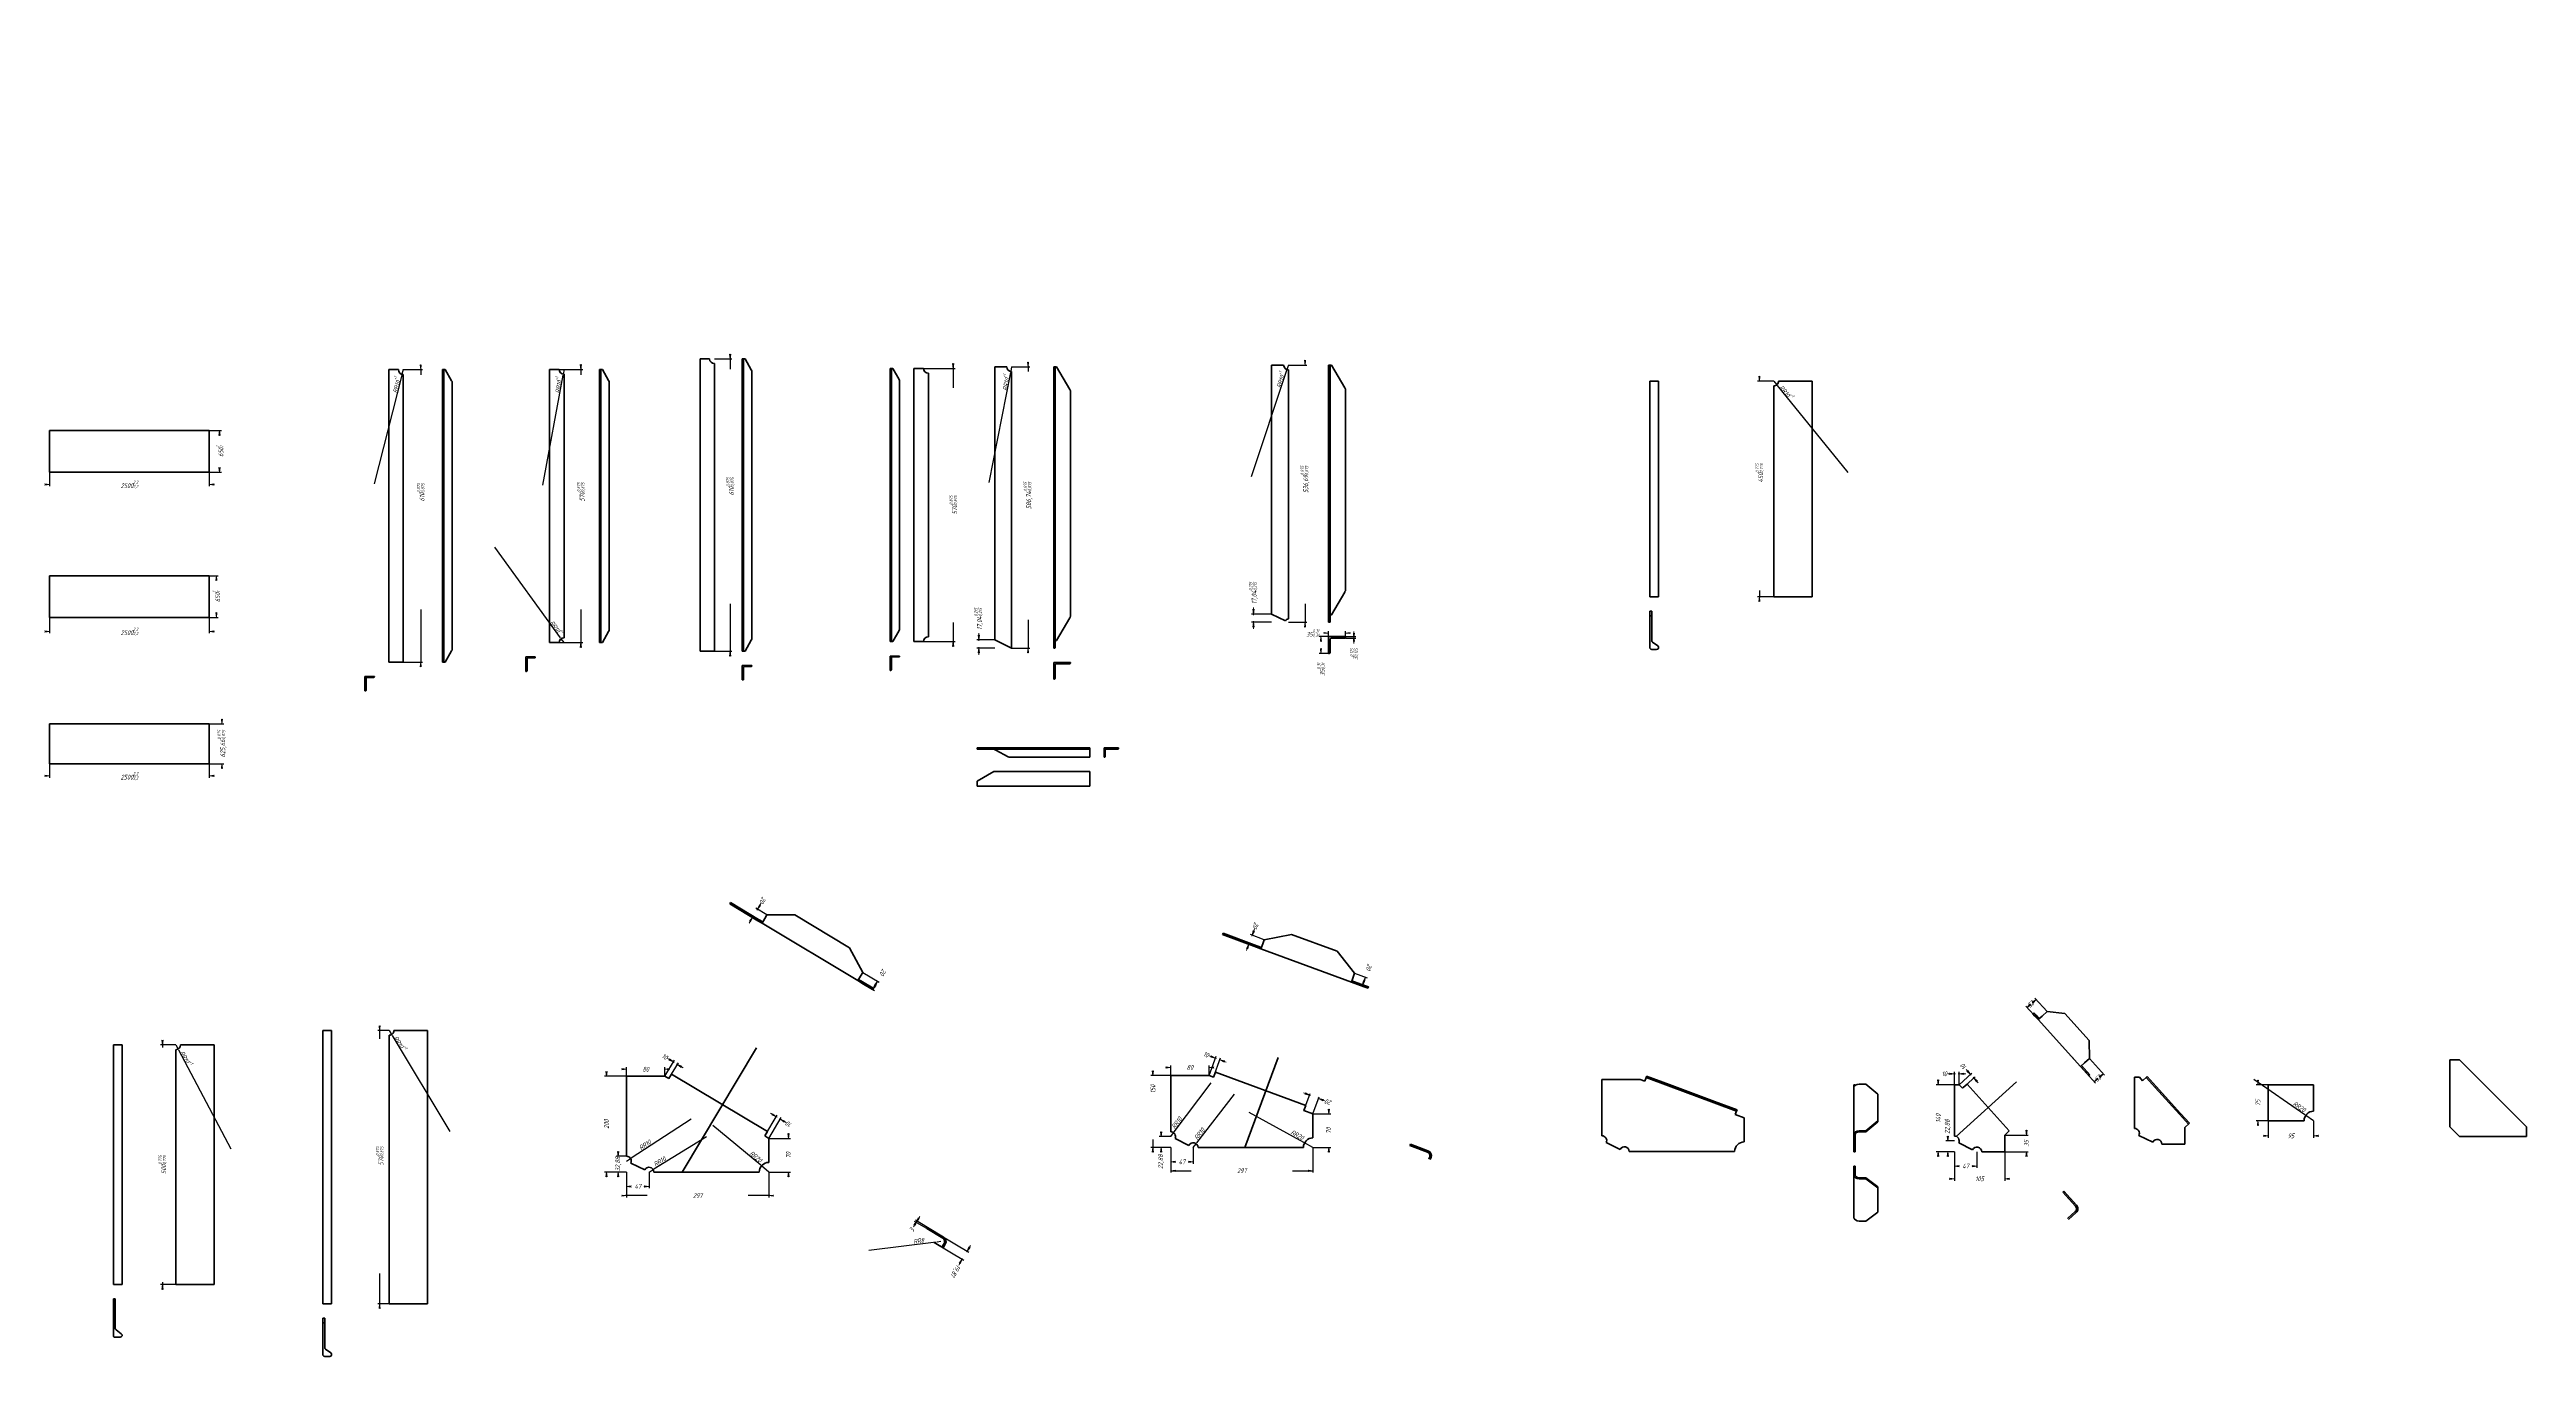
# Model space of a CAD drawing. Header units: millimetres. Extents: x -33 to 2552, y -1066 to 297.
import ezdxf

# ---------------------------------------------------------------- set-up
doc = ezdxf.new("R2010")
doc.units = ezdxf.units.MM
doc.linetypes.add('K5LT_BASIC', pattern=[0])
doc.linetypes.add('K5LT_THIN', pattern=[0])
doc.layers.add('Системный слой', color=7, linetype='Continuous')
doc.layers.add('Системный слой (1)', color=7, linetype='Continuous', true_color=0x909090)
doc.styles.add('KDIMTEXTSTYLE', font='GOST_AU.SHX', dxfattribs={"width": 0.96, "oblique": 15, "height": 5})
doc.dimstyles.new('KDIMSTYLE (0.07)', dxfattribs={"dimtxt": 5, "dimasz": 1, "dimexe": 2, "dimexo": 0, "dimgap": 1, "dimtad": 1, "dimlfac": 15, "dimtxsty": 'KDIMTEXTSTYLE', "dimsah": 1, "dimcen": 0, "dimdle": 1, "dimadec": 0, "dimazin": 0, "dimtfac": 0.667, "dimtmove": 0, "dimatfit": 3, "dimfxl": 1, "dimtvp": 1, "dimtolj": 1, "dimtzin": 0, "dimarcsym": 0})
doc.dimstyles.new('KDIMSTYLE (0.50)', dxfattribs={"dimtxt": 5, "dimasz": 1, "dimexe": 2, "dimexo": 0, "dimgap": 1, "dimtad": 1, "dimlfac": 2, "dimtxsty": 'KDIMTEXTSTYLE', "dimsah": 1, "dimcen": 0, "dimdle": 1, "dimadec": 0, "dimazin": 0, "dimtfac": 0.667, "dimtmove": 0, "dimatfit": 3, "dimfxl": 1, "dimtvp": 1, "dimtolj": 1, "dimtzin": 0, "dimarcsym": 0})
pattern_1 = [(45, (0, 0), (-2.121320343559642, 2.121320343559643), [])]

# ---------------------------------------------------------------- blocks, each defined once
blk = doc.blocks.new('KDIMARROW_01')
at = {"layer": 'Системный слой'}
blk.add_hatch(color=0, dxfattribs=at).paths.add_polyline_path([(-5, -0.6582624912261956), (0, 0), (-5, 0.658262491226197), (-4.5, 5.51091059616309e-16)])
at = {"layer": 'Системный слой', "color": 0, "linetype": 'K5LT_THIN', "lineweight": 18}
for p, q in [((-4.5, 5.51091059616309e-16), (-5, 0.658262491226197)), ((-5, 0.658262491226197), (0, 0)), ((0, 0), (-5, -0.6582624912261956)), ((-5, -0.6582624912261956), (-4.5, 5.51091059616309e-16))]:
    blk.add_line(p, q, dxfattribs=at)
at = {"layer": 'Системный слой (1)', "color": 0, "linetype": 'K5LT_THIN', "lineweight": 18}
blk.add_line((0, 0), (-1, 0), dxfattribs=at)
blk = doc.blocks.new('KDIMARROW_02')
at = {"layer": 'Системный слой'}
blk.add_hatch(color=0, dxfattribs=at).paths.add_polyline_path([(4.5, -5.51091059616309e-16), (5, 0.6582624912261956), (0, 0), (5, -0.658262491226197)])
at = {"layer": 'Системный слой', "color": 0, "linetype": 'K5LT_THIN', "lineweight": 18}
for p, q in [((5, 0.6582624912261956), (0, 0)), ((0, 0), (5, -0.658262491226197)), ((0, 0), (7, -8.572527594031472e-16)), ((4.5, -5.51091059616309e-16), (5, 0.6582624912261956)), ((5, -0.658262491226197), (4.5, -5.51091059616309e-16))]:
    blk.add_line(p, q, dxfattribs=at)
at = {"layer": 'Системный слой (1)', "color": 0, "linetype": 'K5LT_THIN', "lineweight": 18}
blk.add_line((0, 0), (-1, 0), dxfattribs=at)

msp = doc.modelspace()

# ---------------------------------------------------------------- hatches: boundary and pattern name
at = {"layer": 'Системный слой (1)'}
h = msp.add_hatch(dxfattribs=at)
h.set_pattern_fill('', angle=45, style=0, pattern_type=0)
h.set_pattern_definition(pattern_1)
h.paths.add_polyline_path([(1407.649493982927, -858.211294585375), (1406.801958177613, -860.5102354572912), (1408.209362088733, -861.029094042036), (1409.056897893978, -858.7301531703075), (1409.394142202589, -856.669506117484), (1408.938987093745, -854.6316558219783), (1407.75703508892, -852.9103221941504), (1406.018643567983, -851.7536048907718), (1405.798898363935, -851.6671906854689), (1387.502647519441, -844.9220290835985), (1386.983788934696, -846.3294329947189), (1405.28003977926, -853.0745945964014), (1406.769613364755, -854.0447340365828), (1407.691730645816, -855.5645036638516), (1407.864273459433, -857.3337489768223)])
h = msp.add_hatch(dxfattribs=at)
h.set_pattern_fill('', angle=45, style=0, pattern_type=0)
h.set_pattern_definition(pattern_1)
h.paths.add_polyline_path([(2081.331153675562, -915.1674596756034), (2073.436329703276, -922.3103956505311), (2074.44269968923, -923.4226993192165), (2082.337523661517, -916.2797633442885), (2083.591817959849, -914.6104084349988), (2084.133476732579, -912.5938257379776), (2083.88442949213, -910.5206698171592), (2082.880571972996, -908.6897492614612), (2082.725947164865, -908.5112932772777), (2069.643137347465, -894.0513455843666), (2068.530833678779, -895.0577155703206), (2081.61364349618, -909.5176632632313), (2082.483562435244, -911.0679022897873), (2082.595859118336, -912.8419906345341), (2081.928354950544, -914.4895458493843)])
h = msp.add_hatch(dxfattribs=at)
h.set_pattern_fill('', angle=45, style=0, pattern_type=0)
h.set_pattern_definition(pattern_1)
h.paths.add_polyline_path([(900.8215619101095, -948.5070548439685), (898.556743042526, -952.2875601844735), (899.8435053513948, -953.0584316137497), (902.1083242189782, -949.277926273245), (902.8218809325929, -947.315571357218), (902.7525567410016, -945.2286611635441), (901.9103434946289, -943.3179867151792), (900.4166312679934, -941.8589377838547), (900.2167243271388, -941.7332692333795), (883.4888143118437, -931.7119406527872), (882.7179428825674, -932.9987029616564), (899.4458528978627, -943.020031542248), (900.7296659189329, -944.2495941176912), (901.3539335822563, -945.9140129004885), (901.1953630243265, -947.6845651810378)])

# ---------------------------------------------------------------- linework, layer by layer
at = {"layer": 'Системный слой (1)', "color": 5, "linetype": 'K5LT_BASIC', "lineweight": 60, "true_color": 0x0000ff}
for p, q in [((646.1009709890376, -330.6353374695692), (646.1009709890376, -25.63533746956921)), ((656.1009709890377, -25.63533746956921), (646.1009709890376, -25.63533746956921)), ((690.1009709890376, -30.63533746956921), (690.1009709890376, -25.63533746956921)), ((690.1009709890376, -25.63533746956921), (691.6009709890377, -25.63533746956921)), ((691.6009709890377, -25.63533746956921), (692.6009709890378, -25.63533746956921)), ((691.6009709890377, -25.63533746956921), (691.6009709890377, -30.61027465510227)), ((693.1009709890376, -25.63533746956921), (692.6009709890378, -25.63533746956921)), ((699.6009709890377, -37.24248032671221), (693.1009709890376, -25.63533746956921)), ((321.2650297092123, -341.885466801781), (321.2650297092123, -36.88546680178104)), ((331.2650297092127, -36.88546680178104), (321.2650297092123, -36.88546680178104)), ((336.2650297092127, -341.885466801781), (336.2650297092127, -41.88546680178104)), ((377.2650297092101, -41.88546680178104), (377.2650297092101, -36.88546680178104)), ((377.2650297092101, -36.88546680178104), (378.7650297092101, -36.88546680178104)), ((377.2650297092101, -341.885466801781), (377.2650297092101, -41.88546680178104)), ((378.2650297092102, -41.88546680178104), (377.2650297092101, -41.88546680178104)), ((378.7650297092101, -36.88546680178104), (378.7650297092101, -41.8604039873141)), ((378.7650297092101, -36.88546680178104), (379.7650297092102, -36.88546680178104)), ((378.7650297092101, -341.885466801781), (378.7650297092101, -41.8604039873141)), ((380.2650297092101, -36.88546680178104), (379.7650297092102, -36.88546680178104)), ((386.7650297092101, -48.49260965892404), (380.2650297092101, -36.88546680178104)), ((386.7650297092101, -48.49260965892404), (387.2650297092101, -49.38546680178104)), ((387.2650297092101, -329.385466801781), (387.2650297092101, -49.38546680178104)), ((499.12676718782, -36.63533746956966), (489.12676718782, -36.63533746956966)), ((489.12676718782, -321.6353374695697), (489.12676718782, -36.63533746956966)), ((504.12676718782, -316.6353374695687), (504.12676718782, -41.63533746956966)), ((542.6267671878195, -36.63533746956966), (541.1267671878194, -36.63533746956966)), ((541.1267671878194, -41.63533746956966), (541.1267671878194, -36.63533746956966)), ((541.1267671878194, -316.6353374695687), (541.1267671878194, -41.63533746956966)), ((542.1267671878195, -41.63533746956966), (541.1267671878194, -41.63533746956966)), ((542.6267671878195, -36.63533746956966), (542.6267671878195, -41.61027465510273)), ((542.6267671878195, -36.63533746956966), (543.6267671878196, -36.63533746956966)), ((542.6267671878195, -316.6604002840356), (542.6267671878195, -41.61027465510273)), ((544.1267671878194, -36.63533746956966), (543.6267671878196, -36.63533746956966)), ((550.6267671878195, -48.24248032671261), (544.1267671878194, -36.63533746956966)), ((550.6267671878195, -48.24248032671261), (551.1267671878194, -49.13533746956966)), ((551.1267671878194, -309.1353374695687), (551.1267671878194, -49.13533746956966)), ((661.1009709890376, -330.6353374695692), (661.1009709890377, -30.63533746956921)), ((690.1009709890376, -330.6353374695692), (690.1009709890376, -30.63533746956921)), ((691.1009709890377, -30.63533746956921), (690.1009709890376, -30.63533746956921)), ((691.6009709890376, -330.6353374695692), (691.6009709890377, -30.61027465510227)), ((699.6009709890377, -37.24248032671221), (700.1009709890377, -38.13533746956921)), ((700.1009709890377, -318.1353374695692), (700.1009709890377, -38.13533746956921)), ((845.8871559750696, -35.63533746956921), (844.3871559750695, -35.63533746956921)), ((844.3871559750695, -40.63533746956921), (844.3871559750695, -35.63533746956921)), ((844.3871559750695, -315.6353374695682), (844.3871559750695, -40.63533746956921)), ((845.3871559750696, -40.63533746956921), (844.3871559750695, -40.63533746956921)), ((845.8871559750696, -35.63533746956921), (845.8871559750696, -40.61027465510227)), ((845.8871559750696, -35.63533746956921), (846.8871559750697, -35.63533746956921)), ((845.8871559750696, -315.6604002840351), (845.8871559750696, -40.61027465510227)), ((847.3871559750695, -35.63533746956921), (846.8871559750697, -35.63533746956921)), ((853.8871559750696, -47.24248032671215), (847.3871559750695, -35.63533746956921)), ((853.8871559750696, -47.24248032671215), (854.3871559750695, -48.13533746956921)), ((854.3871559750695, -308.1353374695682), (854.3871559750695, -48.13533746956921)), ((879.3871559750698, -35.63533746956921), (869.3871559750698, -35.63533746956921)), ((869.3871559750698, -320.6353374695692), (869.3871559750698, -35.63533746956921)), ((884.3871559750698, -315.6353374695682), (884.3871559750698, -40.63533746956921)), ((953.7801484188576, -318.7896282591973), (953.7801484188578, -33.93828475042909)), ((966.2801484188581, -33.93828475042909), (953.7801484188578, -33.93828475042909)), ((971.2801484188578, -327.3073273742424), (971.2801484188578, -38.93828475042903)), ((1015.280148418857, -38.93828475042903), (1015.280148418857, -33.93828475042909)), ((1015.280148418857, -33.93828475042909), (1016.780148418857, -33.93828475042909)), ((1015.280148418857, -327.3073273742424), (1015.280148418857, -38.93828475042903)), ((1016.030148418857, -38.93828475042903), (1015.280148418857, -38.93828475042903)), ((1016.780148418857, -33.93828475042909), (1016.780148418857, -38.88171473375036)), ((1018.280148418857, -33.93828475042909), (1016.780148418857, -33.93828475042909)), ((1016.780148418857, -326.9422831264548), (1016.780148418857, -38.88171473375036)), ((1032.030148418857, -57.64518130215316), (1018.280148418857, -33.93828475042909)), ((1242.683080552258, -291.9201417334533), (1242.683080552258, -32.09241851751955)), ((1255.183080552258, -32.09241851751955), (1242.683080552258, -32.09241851751955)), ((1260.183080552258, -296.9378408484984), (1260.183080552258, -37.09241851751949)), ((1302.183080552256, -32.09241851751955), (1303.683080552257, -32.09241851751955)), ((1302.183080552257, -37.09241851751949), (1302.183080552256, -32.09241851751955)), ((1302.933080552256, -37.09241851751949), (1302.183080552257, -37.09241851751949)), ((1302.183080552256, -300.4378408484984), (1302.183080552257, -37.09241851751949)), ((1303.683080552257, -32.09241851751955), (1303.683080552256, -37.03584850084081)), ((1305.183080552256, -32.09241851751955), (1303.683080552257, -32.09241851751955)), ((1303.683080552256, -300.0727966007108), (1303.683080552256, -37.03584850084081)), ((1318.933080552256, -55.79931506924362), (1305.183080552256, -32.09241851751955)), ((1637.362507085547, -273.7651296830093), (1637.362507085547, -48.76512968300926)), ((1639.362507085547, -48.76512968300926), (1637.362507085547, -48.76512968300926)), ((1639.362507085547, -48.76512968300926), (1644.507015393093, -48.76512968300926)), ((1644.507015393093, -48.76512968300926), (1646.507015393093, -48.76512968300926)), ((1646.507015393093, -273.7651296830093), (1646.507015393093, -48.76512968300926)), ((1771.67350558718, -48.76512968300926), (1804.673505587178, -48.76512968300926)), ((1806.673505587178, -48.76512968300926), (1804.673505587178, -48.76512968300926)), ((1806.673505587178, -273.7651296830093), (1806.673505587178, -48.76512968300926)), ((1032.780148418857, -58.93828475042909), (1032.030148418857, -57.64518130215316)), ((1032.780148418857, -294.1546725069849), (1032.780148418857, -58.93828475042909)), ((1319.683080552256, -57.09241851751955), (1318.933080552256, -55.79931506924362)), ((1319.683080552256, -267.2851859812416), (1319.683080552256, -57.09241851751955)), ((1766.673505587178, -273.7651296830093), (1766.673505587178, -53.76512968300921)), ((-32.81804894095583, -100.4869558577005), (-32.81804894095583, -143.8202891910339)), ((-32.81804894095583, -100.4869558577005), (133.8486177257108, -100.4869558577005)), ((133.8486177257108, -100.4869558577005), (133.8486177257108, -143.8202891910339)), ((-32.81804894095583, -143.8202891910339), (133.8486177257108, -143.8202891910339)), ((-32.81804894095588, -252.0113402136961), (133.8486177257108, -252.0113402136961)), ((-32.81804894095588, -252.0113402136961), (-32.81804894095588, -295.3446735470294)), ((133.8486177257108, -252.0113402136961), (133.8486177257108, -295.3446735470294)), ((1305.183080552256, -292.6502302290291), (1318.933080552256, -268.9433336773049)), ((1639.362507085547, -273.7651296830093), (1637.362507085547, -273.7651296830093)), ((1639.362507085547, -273.7651296830093), (1644.507015393093, -273.7651296830093)), ((1644.507015393093, -273.7651296830093), (1646.507015393093, -273.7651296830093)), ((1766.673505587178, -273.7651296830093), (1804.673505587178, -273.7651296830093)), ((1806.673505587178, -273.7651296830093), (1804.673505587178, -273.7651296830093)), ((-32.81804894095588, -295.3446735470294), (133.8486177257108, -295.3446735470294)), ((544.1267671878194, -321.6353374695687), (550.6267671878195, -310.0281946124258)), ((551.1267671878194, -309.1353374695687), (550.6267671878195, -310.0281946124258)), ((847.3871559750695, -320.6353374695682), (853.8871559750696, -309.0281946124253)), ((854.3871559750695, -308.1353374695682), (853.8871559750696, -309.0281946124253)), ((1018.280148418857, -319.5197167547726), (1032.030148418857, -295.8128202030484)), ((1242.683080552258, -291.9201417334533), (1257.036053899898, -298.9061022123938)), ((1302.183080552256, -300.4378408484984), (1302.933080552256, -300.4378408484984)), ((1637.362507085547, -288.765129683009), (1637.362507085547, -293.7651296830106)), ((1639.362507085546, -288.7651296830106), (1637.362507085547, -288.765129683009)), ((1639.362507085546, -293.7651296830106), (1637.362507085547, -293.7651296830106)), ((1637.362507085547, -293.7651296830106), (1637.362507085547, -326.765129683009)), ((1639.362507085546, -293.7651296830106), (1639.362507085546, -288.7651296830106)), ((1639.362507085547, -319.5151296830093), (1639.362507085546, -293.7651296830106)), ((380.2650297092101, -341.885466801781), (386.7650297092101, -330.2783239446381)), ((387.2650297092101, -329.385466801781), (386.7650297092101, -330.2783239446381)), ((499.12676718782, -321.6353374695697), (489.12676718782, -321.6353374695697)), ((542.1267671878195, -316.6353374695687), (541.1267671878194, -316.6353374695687)), ((541.1267671878194, -321.6353374695697), (541.1267671878194, -316.6353374695687)), ((542.6267671878195, -321.6353374695687), (541.1267671878194, -321.6353374695697)), ((542.6267671878195, -316.6604002840356), (542.6267671878195, -321.6353374695687)), ((542.6267671878195, -321.6353374695687), (543.6267671878196, -321.6353374695697)), ((544.1267671878194, -321.6353374695687), (543.6267671878196, -321.6353374695697)), ((646.1009709890376, -330.6353374695692), (661.1009709890376, -330.6353374695692)), ((690.1009709890376, -330.6353374695692), (691.1009709890377, -330.6353374695692)), ((691.1009709890377, -330.6353374695692), (691.6009709890376, -330.6353374695692)), ((692.6009709890378, -330.6353374695692), (691.6009709890376, -330.6353374695692)), ((692.6009709890378, -330.6353374695692), (693.1009709890376, -330.6353374695692)), ((693.1009709890376, -330.6353374695692), (699.6009709890377, -319.0281946124263)), ((700.1009709890377, -318.1353374695692), (699.6009709890377, -319.0281946124263)), ((844.3871559750695, -320.6353374695692), (844.3871559750695, -315.6353374695682)), ((845.3871559750696, -315.6353374695682), (844.3871559750695, -315.6353374695682)), ((845.8871559750696, -320.6353374695682), (844.3871559750695, -320.6353374695692)), ((844.3871559750695, -345.6353374695694), (844.3871559750695, -335.6353374695694)), ((844.3871559750695, -335.6353374695694), (847.3871559750695, -335.6353374695694)), ((845.8871559750696, -315.6604002840351), (845.8871559750696, -320.6353374695682)), ((845.8871559750696, -320.6353374695682), (846.8871559750697, -320.6353374695692)), ((847.3871559750695, -320.6353374695682), (846.8871559750697, -320.6353374695692)), ((847.3871559750695, -336.6353374695695), (847.3871559750695, -335.6353374695694)), ((847.3871559750695, -335.6353374695694), (854.3871559750695, -335.6353374695694)), ((854.3871559750695, -336.1353374695695), (854.3871559750695, -335.6353374695694)), ((879.3871559750698, -320.6353374695692), (869.3871559750698, -320.6353374695692)), ((953.7801484188576, -318.7896282591973), (971.2801484188578, -327.3073273742424)), ((1015.280148418857, -327.3073273742424), (1016.030148418857, -327.3073273742424)), ((1302.183080552256, -315.4378408484979), (1305.183080552256, -315.4378408484979)), ((1302.183080552256, -327.9378408484981), (1302.183080552256, -315.4378408484979)), ((1302.183080552256, -327.9378408484981), (1303.683080552257, -327.9378408484981)), ((1302.183080552257, -332.9378408484979), (1302.183080552256, -327.9378408484981)), ((1302.933080552256, -332.9378408484979), (1302.183080552257, -332.9378408484979)), ((1303.683080552256, -318.4378408484979), (1303.683080552257, -327.9378408484981)), ((1303.683080552257, -327.9378408484981), (1303.683080552256, -332.1878408484979)), ((1305.183080552256, -315.4378408484979), (1319.683080552256, -315.4378408484979)), ((1305.183080552256, -316.9378408484979), (1305.183080552256, -315.4378408484979)), ((1318.933080552256, -316.9378408484979), (1305.183080552256, -316.9378408484979)), ((1319.683080552256, -316.1878408484999), (1319.683080552256, -315.4378408484979)), ((1639.362507085547, -328.765129683009), (1644.507015393093, -328.765129683009)), ((1645.686639522082, -325.1500485970246), (1640.182882956557, -321.1302107689942)), ((296.2650297092101, -356.8854668017811), (299.2650297092101, -356.8854668017816)), ((296.2650297092101, -366.8854668017816), (296.2650297092101, -356.8854668017811)), ((297.7650297092101, -358.8854668017814), (297.7650297092101, -366.8854668017816)), ((299.2650297092101, -357.8854668017811), (298.7650297092102, -357.8854668017811)), ((299.2650297092101, -357.8854668017811), (299.2650297092101, -356.8854668017816)), ((299.2650297092101, -356.8854668017816), (306.2650297092101, -356.8854668017816)), ((305.7650297092101, -357.8854668017811), (299.2650297092101, -357.8854668017811)), ((306.2650297092101, -357.3854668017814), (306.2650297092101, -356.8854668017816)), ((321.2650297092123, -341.885466801781), (336.2650297092127, -341.885466801781)), ((377.2650297092101, -341.885466801781), (378.2650297092102, -341.885466801781)), ((378.2650297092102, -341.885466801781), (378.7650297092101, -341.885466801781)), ((379.7650297092102, -341.885466801781), (378.7650297092101, -341.885466801781)), ((379.7650297092102, -341.885466801781), (380.2650297092101, -341.885466801781)), ((464.1267671878194, -346.63533746957), (464.1267671878194, -336.63533746957)), ((464.1267671878194, -336.63533746957), (467.1267671878194, -336.63533746957)), ((465.6267671878195, -346.63533746957), (464.1267671878194, -346.63533746957)), ((464.1267671878194, -351.63533746957), (464.1267671878194, -346.63533746957)), ((465.1267671878195, -351.63533746957), (464.1267671878194, -351.63533746957)), ((465.6267671878195, -338.6353374695698), (465.6267671878195, -346.63533746957)), ((465.6267671878195, -346.63533746957), (465.6267671878195, -351.13533746957)), ((467.1267671878194, -337.63533746957), (466.6267671878196, -337.63533746957)), ((467.1267671878194, -337.63533746957), (467.1267671878194, -336.63533746957)), ((467.1267671878194, -336.63533746957), (474.1267671878194, -336.63533746957)), ((473.6267671878195, -337.63533746957), (467.1267671878194, -337.63533746957)), ((474.1267671878194, -337.1353374695698), (474.1267671878194, -336.63533746957)), ((690.1009709890376, -345.6353374695693), (693.1009709890376, -345.6353374695694)), ((690.1009709890376, -355.6353374695694), (690.1009709890376, -345.6353374695693)), ((690.1009709890376, -360.6353374695694), (690.1009709890376, -355.6353374695694)), ((690.1009709890376, -355.6353374695694), (691.6009709890377, -355.6353374695694)), ((691.1009709890377, -360.6353374695694), (690.1009709890376, -360.6353374695694)), ((691.6009709890377, -347.6353374695693), (691.6009709890377, -355.6353374695694)), ((691.6009709890377, -355.6353374695694), (691.6009709890377, -360.1353374695693)), ((693.1009709890376, -346.6353374695693), (692.6009709890378, -346.6353374695693)), ((693.1009709890376, -346.6353374695693), (693.1009709890376, -345.6353374695694)), ((693.1009709890376, -345.6353374695694), (700.1009709890377, -345.6353374695694)), ((699.6009709890377, -346.6353374695693), (693.1009709890376, -346.6353374695693)), ((700.1009709890377, -346.1353374695694), (700.1009709890377, -345.6353374695694)), ((845.8871559750696, -345.6353374695694), (844.3871559750695, -345.6353374695694)), ((844.3871559750695, -350.6353374695694), (844.3871559750695, -345.6353374695694)), ((845.3871559750696, -350.6353374695694), (844.3871559750695, -350.6353374695694)), ((845.8871559750696, -337.6353374695694), (845.8871559750696, -345.6353374695694)), ((845.8871559750696, -345.6353374695694), (845.8871559750696, -350.1353374695694)), ((847.3871559750695, -336.6353374695695), (846.8871559750697, -336.6353374695694)), ((853.8871559750696, -336.6353374695694), (847.3871559750695, -336.6353374695695)), ((1015.280148418857, -342.3073273742427), (1018.280148418857, -342.3073273742427)), ((1015.280148418857, -354.807327374243), (1015.280148418857, -342.3073273742427)), ((1015.280148418857, -359.8073273742427), (1015.280148418857, -354.807327374243)), ((1015.280148418857, -354.807327374243), (1016.780148418857, -354.807327374243)), ((1016.030148418857, -359.8073273742427), (1015.280148418857, -359.8073273742427)), ((1016.780148418857, -345.3073273742427), (1016.780148418857, -354.807327374243)), ((1016.780148418857, -354.807327374243), (1016.780148418857, -359.0573273742427)), ((1018.280148418857, -342.3073273742427), (1032.780148418857, -342.3073273742427)), ((1018.280148418857, -343.8073273742427), (1018.280148418857, -342.3073273742427)), ((1032.030148418857, -343.8073273742427), (1018.280148418857, -343.8073273742427)), ((1032.780148418857, -343.0573273742448), (1032.780148418857, -342.3073273742427)), ((296.2650297092101, -371.8854668017816), (296.2650297092101, -366.8854668017816)), ((296.2650297092101, -366.8854668017816), (297.7650297092101, -366.8854668017816)), ((297.2650297092102, -371.8854668017816), (296.2650297092101, -371.8854668017816)), ((297.7650297092101, -366.8854668017816), (297.7650297092101, -371.3854668017811)), ((-32.81804894095588, -448.0628108110973), (-32.81804894095588, -406.35189635682)), ((-32.81804894095588, -406.35189635682), (133.8486177257108, -406.35189635682)), ((133.8486177257108, -448.0628108110973), (133.8486177257108, -406.35189635682)), ((935.3238927439638, -431.245261885792), (1052.823892743963, -431.245261885792)), ((935.3238927439638, -431.245261885792), (935.3238927439638, -432.2452618857922)), ((935.3238927439638, -432.7452618857921), (935.3238927439638, -432.2452618857922)), ((935.3238927439638, -432.7452618857921), (1052.823892743963, -432.7452618857921)), ((949.6456452837571, -432.745261885792), (949.6456452837571, -432.7623091822754)), ((954.6768339204347, -433.7452618857922), (952.8238927439636, -432.745261885792)), ((954.6768339204347, -433.7452618857922), (967.6474221557283, -440.7452618857921)), ((1052.823892743963, -431.245261885792), (1052.823892743963, -432.2452618857922)), ((1052.823892743963, -432.7452618857921), (1052.823892743963, -432.2452618857922)), ((1052.823892743963, -432.7452618857921), (1052.823892743963, -433.7452618857922)), ((1052.823892743963, -440.7452618857921), (1052.823892743963, -433.7452618857922)), ((1067.823892743965, -431.245261885792), (1077.823892743966, -431.245261885792)), ((1067.823892743965, -432.745261885792), (1067.823892743965, -431.245261885792)), ((1067.823892743965, -441.245261885792), (1067.823892743965, -432.745261885792)), ((1069.640034149798, -432.745261885792), (1067.823892743965, -432.745261885792)), ((1068.823892743966, -433.7452618857922), (1068.823892743966, -440.7452618857921)), ((1069.640034149798, -432.7623091822754), (1069.640034149798, -432.745261885792)), ((1077.823892743966, -432.745261885792), (1069.823892743966, -432.745261885792)), ((1082.823892743965, -431.245261885792), (1077.823892743966, -431.245261885792)), ((1077.823892743966, -431.245261885792), (1077.823892743966, -432.745261885792)), ((1077.823892743966, -432.745261885792), (1082.323892743965, -432.7452618857921)), ((1082.823892743965, -431.245261885792), (1082.823892743965, -432.2452618857922)), ((-32.81804894095588, -448.0628108110973), (133.8486177257108, -448.0628108110973)), ((952.8238927439637, -456.2452618857944), (935.3238927439638, -466.2452618857947)), ((952.8238927439637, -456.2452618857944), (1052.823892743963, -456.2452618857944)), ((968.5738927439636, -441.245261885792), (967.6474221557283, -440.7452618857921)), ((968.5738927439636, -441.245261885792), (1052.823892743963, -441.245261885792)), ((1052.823892743963, -440.7452618857921), (1052.823892743963, -441.245261885792)), ((1052.823892743963, -471.2452618857944), (1052.823892743963, -456.2452618857944)), ((1068.323892743966, -441.245261885792), (1067.823892743965, -441.245261885792)), ((935.3238927439638, -471.2452618857944), (935.3238927439638, -466.2452618857947)), ((935.3238927439638, -471.2452618857944), (1052.823892743963, -471.2452618857944)), ((677.8360877752796, -592.8520112301678), (677.0652163460031, -594.1387735390367)), ((677.0652163460031, -594.1387735390367), (706.5009006042351, -611.773054431065)), ((677.8360877752796, -592.8520112301678), (707.2717720335115, -610.4862921221961)), ((707.2717720335115, -610.4862921221961), (706.5009006042351, -611.773054431065)), ((706.5009006042351, -611.773054431065), (710.7901083004647, -614.3426258619859)), ((707.2717720335115, -610.4862921221961), (711.5609797297409, -613.055863553117)), ((710.7901083004647, -614.3426258619859), (713.6166368744778, -609.6244973961335)), ((810.7116929080055, -674.2034830001439), (710.7901083004647, -614.3426258619859)), ((715.9292511623071, -605.7642104695271), (713.6166368744778, -609.6244973961335)), ((745.0840039362174, -605.7444445354429), (715.9292511623071, -605.7642104695271)), ((802.1135115814625, -639.9095873643917), (745.0840039362174, -605.7444445354429)), ((734.1551753815554, -628.3401314866026), (734.1713119258793, -628.3497985408058)), ((815.8508357698477, -665.625067607685), (802.1135115814625, -639.9095873643917)), ((1192.047434483513, -624.861023565825), (1191.528575898768, -626.2684274769452)), ((1226.742545126086, -639.2505359478457), (1191.528575898768, -626.2684274769452)), ((1227.261403710831, -637.8431320367255), (1192.047434483513, -624.861023565825)), ((1227.261403710831, -637.8431320367255), (1226.742545126086, -639.2505359478457)), ((1231.433891496491, -640.9800645636632), (1226.742545126086, -639.2505359478457)), ((1231.952750081236, -639.5726606525429), (1227.261403710831, -637.8431320367255)), ((1231.433891496491, -640.9800645636632), (1233.336372973889, -635.8195835562221)), ((1325.859852385288, -675.7914787162148), (1231.433891496491, -640.9800645636632)), ((1234.892948728123, -631.5973718228612), (1233.336372973889, -635.8195835562221)), ((1263.538266427575, -626.1709757907383), (1234.892948728123, -631.5973718228612)), ((1311.050763612363, -643.6871037851303), (1263.538266427575, -626.1709757907383)), ((1329.31890961692, -666.4087859754128), (1311.050763612363, -643.6871037851303)), ((813.5382214820186, -669.4853545342914), (810.7116929080055, -674.2034830001439)), ((815.8508357698477, -665.625067607685), (813.5382214820186, -669.4853545342914)), ((1327.762333862686, -670.6309977087739), (1325.859852385288, -675.7914787162148)), ((1329.31890961692, -666.4087859754128), (1327.762333862686, -670.6309977087739)), ((810.7116929080055, -674.2034830001439), (815.0009006042353, -676.773054431065)), ((811.4825643372817, -672.916720691275), (815.7717720335115, -675.4862921221961)), ((815.7717720335115, -675.4862921221961), (815.0009006042353, -676.773054431065)), ((815.0009006042353, -676.773054431065), (826.022326161753, -683.37575176967)), ((815.7717720335115, -675.4862921221961), (826.7931975910292, -682.0889894608011)), ((826.7931975910292, -682.0889894608011), (826.022326161753, -683.37575176967)), ((1335.242545126086, -679.2505359478453), (1325.859852385288, -675.7914787162148)), ((1335.761403710831, -677.843132036725), (1326.378710970033, -674.3840748050945)), ((1335.761403710831, -677.843132036725), (1335.242545126086, -679.2505359478453)), ((1343.356362920399, -682.2418051807715), (1335.242545126086, -679.2505359478453)), ((1343.875221505143, -680.8344012696514), (1335.761403710831, -677.843132036725)), ((1343.875221505143, -680.8344012696514), (1343.356362920399, -682.2418051807715)), ((2038.21719871612, -707.7827948741792), (2037.104895047434, -708.789164860133)), ((2039.355518488832, -711.2766960322031), (2037.104895047434, -708.789164860133)), ((2040.467822157517, -710.2703260462491), (2038.21719871612, -707.7827948741792)), ((2040.467822157517, -710.2703260462491), (2039.355518488832, -711.2766960322031)), ((2042.710085108678, -714.9843749278212), (2039.355518488832, -711.2766960322031)), ((2043.822388777364, -713.9780049418673), (2040.467822157517, -710.2703260462491)), ((2042.710085108678, -714.9843749278212), (2046.788531893861, -711.2943516459936)), ((2086.855518488832, -763.7766960321838), (2042.710085108678, -714.9843749278212)), ((2051.979282347726, -706.5979583782089), (2046.788531893861, -711.2943516459936)), ((2070.641266122342, -708.5930427363243), (2051.979282347726, -706.5979583782089)), ((2096.001126431357, -736.6223620252251), (2070.641266122342, -708.5930427363243)), ((35.78823936030854, -741.2984339575573), (33.78823936030859, -741.2984339575573)), ((33.78823936030859, -991.2984339575573), (33.78823936030859, -741.2984339575573)), ((35.78823936030854, -741.2984339575573), (40.93274766785468, -741.2984339575573)), ((40.93274766785468, -741.2984339575573), (42.93274766785468, -741.2984339575573)), ((42.93274766785468, -991.2984339575573), (42.93274766785468, -741.2984339575573)), ((98.93274766785476, -991.2984339575573), (98.93274766785566, -746.2984339575573)), ((103.9327476678557, -741.2984339575573), (136.9327476678545, -741.2984339575573)), ((138.9327476678545, -741.2984339575573), (136.9327476678545, -741.2984339575573)), ((138.9327476678545, -991.2984339575573), (138.9327476678545, -741.2984339575573)), ((252.4062716337839, -1011.298433957557), (252.4062716337839, -726.2984339575576)), ((254.4062716337839, -726.2984339575576), (252.4062716337839, -726.2984339575576)), ((254.4062716337839, -726.2984339575576), (259.5507799413301, -726.2984339575576)), ((259.5507799413301, -726.2984339575576), (261.5507799413301, -726.2984339575576)), ((261.5507799413301, -1011.298433957557), (261.5507799413301, -726.2984339575576)), ((321.5507799413317, -1011.298433957557), (321.5507799413317, -731.2984339575576)), ((326.5507799413322, -726.2984339575576), (359.5507799413315, -726.2984339575576)), ((361.5507799413315, -726.2984339575576), (359.5507799413315, -726.2984339575576)), ((361.5507799413315, -1011.298433957557), (361.5507799413315, -726.2984339575576)), ((627.3658482513683, -873.905319195393), (705.0329582182221, -744.2609894814902)), ((2096.124715727881, -755.3902794825719), (2096.001126431357, -736.6223620252251)), ((569.3709724044086, -773.9053191953931), (609.3709724044086, -773.9053191953931)), ((569.3709724044086, -857.4672660980482), (569.3709724044086, -773.9053191953931)), ((609.3709724044086, -773.9053191953931), (613.6601801006382, -776.474890626314)), ((613.6601801006382, -776.474890626314), (616.4867086746513, -771.7567621604614)), ((616.4867086746513, -771.7567621604614), (716.4082932821921, -831.6176192986196)), ((1177.323892743965, -773.298630534345), (1137.323892743965, -773.298630534345)), ((1137.323892743965, -773.298630534345), (1137.323892743965, -831.8605774370001)), ((1182.015239114367, -775.0281591501735), (1177.323892743965, -773.298630534345)), ((1182.015239114367, -775.0281591501735), (1183.917720591764, -769.8676781427324)), ((1183.917720591764, -769.8676781427324), (1278.343681480561, -804.6790922952845)), ((1214.734615925245, -848.298630534345), (1249.387932188273, -754.3015101708829)), ((1633.445447915174, -775.4905582495619), (1632.061825022451, -779.2436353460769)), ((1633.445447915174, -775.4905582495619), (1633.964306499919, -774.0831543384417)), ((1656.902179767178, -784.1382013286445), (1633.445447915174, -775.4905582495619)), ((1657.421038351923, -782.7307974175244), (1633.964306499919, -774.0831543384417)), ((2079.395970328321, -755.5319322758323), (2079.153695011125, -755.2641542936691)), ((2090.933965274015, -760.0866727503568), (2086.855518488832, -763.7766960321838)), ((2095.561877591076, -773.3995139872919), (2086.855518488832, -763.7766960321838)), ((2096.674181259761, -772.3931440013381), (2087.967822157518, -762.77032604623)), ((2090.933965274015, -760.0866727503568), (2096.124715727881, -755.3902794825719)), ((2096.674181259761, -772.3931440013381), (2095.561877591076, -773.3995139872919)), ((2148.338535342742, -774.9483378917517), (2143.338535342742, -774.9483378917519)), ((2143.338535342742, -774.9483378917519), (2143.338535342742, -828.5102847943883)), ((2151.693101962589, -778.65601678737), (2148.338535342742, -774.9483378917517)), ((2155.400780858213, -775.3014501675242), (2152.434637741716, -777.9851034633978)), ((2156.513084526899, -774.2950801815703), (2155.400780858213, -775.3014501675242)), ((2164.793567393783, -785.6829510752552), (2155.400780858213, -775.3014501675242)), ((2165.905871062469, -784.6765810893014), (2156.513084526899, -774.2950801815703)), ((2472.312169845869, -756.7293113430487), (2472.312169845869, -826.7293113430487)), ((2482.312169845869, -756.7293113430487), (2472.312169845869, -756.7293113430487)), ((2552.312169845869, -826.7293113430487), (2482.312169845869, -756.7293113430487)), ((1587.37047865205, -777.5141067302484), (1587.37047865205, -836.0760536329035)), ((1627.37047865205, -777.5141067302484), (1587.37047865205, -777.5141067302484)), ((1632.061825022451, -779.2436353460769), (1627.37047865205, -777.5141067302484)), ((1656.902179767178, -784.1382013286445), (1657.421038351923, -782.7307974175244)), ((1704.414676951964, -801.6543293230421), (1656.902179767178, -784.1382013286445)), ((1704.933535536709, -800.246925411922), (1657.421038351923, -782.7307974175244)), ((1704.414676951964, -801.6543293230421), (1704.933535536709, -800.246925411922)), ((1728.390267388712, -808.8945684910047), (1704.933535536709, -800.246925411922)), ((1851.758422140657, -782.8407355853409), (1850.258422140657, -782.8407355853409)), ((1850.258422140657, -786.5484144809592), (1850.258422140657, -782.8407355853409)), ((1850.258422140657, -834.6698222613496), (1850.258422140657, -785.8775011569867)), ((1851.758422140657, -783.3448588987943), (1851.758422140657, -782.8407355853409)), ((1862.758422140657, -782.1874778751594), (1855.758422140657, -782.1874778751594)), ((1875.258422140657, -792.5689787828906), (1862.758422140657, -782.1874778751594)), ((1875.258422140657, -820.5982980717914), (1875.258422140657, -792.5689787828906)), ((1960.258422140657, -782.8407355853409), (1955.258422140657, -782.840735585341)), ((1955.258422140657, -782.840735585341), (1955.258422140657, -836.4026824879775)), ((1957.141080892593, -836.7706639189544), (2019.96928595643, -779.9260974326048)), ((1963.612988760503, -786.5484144809592), (1960.258422140657, -782.8407355853409)), ((1964.35452453963, -785.8775011569867), (1963.612988760503, -786.5484144809592)), ((1964.35452453963, -785.8775011569867), (1968.432971324813, -782.1874778751594)), ((1968.432971324813, -782.1874778751594), (2012.578404704967, -830.9797989795226)), ((2152.434637741716, -777.9851034633978), (2151.693101962589, -778.65601678737)), ((2165.905871062469, -784.6765810893014), (2164.793567393783, -785.6829510752552)), ((2190.153427702798, -813.7122703641562), (2164.793567393783, -785.6829510752552)), ((2191.265731371483, -812.7059003782023), (2165.905871062469, -784.6765810893014)), ((2282.70103008331, -782.9793113430701), (2330.20103008331, -782.9793113430701)), ((2282.70103008331, -820.4793113430701), (2282.70103008331, -782.9793113430701)), ((2330.20103008331, -782.9793113430701), (2330.20103008331, -810.4793113430272)), ((1278.343681480561, -804.6790922952845), (1276.441200003163, -809.8395733027254)), ((1285.823892743965, -813.298630534345), (1276.441200003163, -809.8395733027254)), ((1285.823892743965, -838.2986305343446), (1285.823892743965, -813.298630534345)), ((1727.871408803967, -810.3019724021249), (1704.414676951964, -801.6543293230421)), ((1726.487785911248, -814.0550494986288), (1727.871408803967, -810.3019724021249)), ((1735.87047865205, -817.5141067302484), (1726.487785911248, -814.0550494986288)), ((1727.871408803967, -810.3019724021249), (1728.390267388712, -808.8945684910047)), ((1735.87047865205, -842.514106730248), (1735.87047865205, -817.5141067302484)), ((1862.758422140657, -830.9797989795226), (1875.258422140657, -820.5982980717914)), ((1862.758422140657, -831.9861689654765), (1875.258422140657, -821.6046680577454)), ((1875.258422140657, -820.5982980717914), (1875.258422140657, -821.6046680577454)), ((2191.265731371483, -812.7059003782023), (2190.153427702798, -813.7122703641562)), ((2199.546214238368, -824.0937712718874), (2190.153427702798, -813.7122703641562)), ((2200.658517907053, -823.0874012859334), (2191.265731371483, -812.7059003782023)), ((2195.838535342742, -827.4483378917329), (2196.580071121869, -826.7774245677607)), ((2196.580071121869, -826.7774245677607), (2199.546214238368, -824.0937712718874)), ((2200.658517907053, -823.0874012859334), (2199.546214238368, -824.0937712718874)), ((2320.20103008331, -820.4793113430701), (2282.70103008331, -820.4793113430701)), ((2472.312169845869, -826.7293113430487), (2482.312169845869, -836.7293113430487)), ((2552.312169845869, -836.7293113430487), (2552.312169845869, -826.7293113430487)), ((716.4082932821921, -831.6176192986196), (713.581764708179, -836.3357477644721)), ((713.581764708179, -836.3357477644721), (717.8709724044086, -838.9053191953931)), ((717.8709724044086, -838.9053191953931), (717.8709724044086, -863.905319195393)), ((1141.81964510448, -839.048775488578), (1156.32814038345, -846.1104324827671)), ((1165.823892743965, -848.298630534345), (1275.823892743965, -848.298630534345)), ((1387.502647519406, -844.9220290836926), (1386.983788934696, -846.3294329947188)), ((1405.28003977926, -853.0745945964014), (1386.983788934696, -846.3294329947188)), ((1405.798898363935, -851.6671906854689), (1387.502647519406, -844.9220290836926)), ((1591.866231012564, -843.2642516844815), (1606.374726291534, -850.3259086786705)), ((1615.870478652049, -852.5141067302484), (1725.87047865205, -852.5141067302484)), ((1850.258422140657, -835.340735585322), (1850.258422140657, -834.6698222613496)), ((1850.258422140657, -852.8407355853222), (1850.258422140657, -835.340735585322)), ((1851.758422140657, -835.340735585322), (1850.258422140657, -835.340735585322)), ((1851.758422140657, -852.8407355853222), (1850.258422140657, -852.8407355853222)), ((1851.758422140657, -835.340735585322), (1851.758422140657, -834.6698222613499)), ((1851.758422140657, -852.8407355853222), (1851.758422140657, -835.340735585322)), ((1855.758422140657, -830.9797989795226), (1862.758422140657, -830.9797989795226)), ((1855.758422140657, -831.9861689654765), (1862.758422140657, -831.9861689654765)), ((1862.758422140657, -830.9797989795226), (1862.758422140657, -831.9861689654765)), ((1959.754174501171, -843.5908805395552), (1974.262669780142, -850.6525375337445)), ((1983.758422140656, -852.840735585341), (2007.758422140655, -852.8407355853222)), ((2007.758422140657, -835.340735585322), (2008.499957919784, -834.6698222613496)), ((2007.758422140655, -852.8407355853222), (2007.758422140657, -835.340735585322)), ((2012.578404704967, -830.9797989795226), (2008.499957919784, -834.6698222613496)), ((2147.834287703256, -835.698482845966), (2162.342782982227, -842.7601398401554)), ((2171.838535342742, -844.9483378917519), (2195.83853534274, -844.9483378917331)), ((2195.83853534274, -844.9483378917331), (2195.838535342742, -827.4483378917329)), ((2482.312169845869, -836.7293113430487), (2552.312169845869, -836.7293113430487)), ((588.3752200438935, -871.7171211438152), (573.8667247649232, -864.6554641496261)), ((707.8709724044081, -873.905319195393), (597.8709724044079, -873.905319195393)), ((1406.801958177613, -860.5102354572912), (1407.649493982927, -858.2112945853751)), ((1408.209362088733, -861.029094042036), (1409.056897893978, -858.7301531703074)), ((1850.258422140657, -872.8407355853399), (1850.258422140657, -867.8407355853399)), ((1851.758422140657, -867.8407355853399), (1850.258422140657, -867.8407355853399)), ((1851.758422140657, -872.8407355853399), (1850.258422140657, -872.8407355853399)), ((1850.258422140657, -876.1953022051862), (1850.258422140657, -872.8407355853399)), ((1850.258422140657, -876.9368379843133), (1850.258422140657, -876.1953022051862)), ((1851.758422140657, -876.1953022051862), (1850.258422140657, -876.1953022051862)), ((1850.258422140657, -921.082271364467), (1850.258422140657, -876.9368379843133)), ((1851.758422140657, -872.8407355853399), (1851.758422140657, -867.8407355853399)), ((1851.758422140657, -876.1953022051862), (1851.758422140657, -872.8407355853399)), ((1851.758422140657, -876.9368379843131), (1851.758422140657, -876.1953022051862)), ((1862.758422140657, -879.9029811008108), (1855.758422140657, -879.9029811008108)), ((1862.758422140657, -881.0152847694962), (1855.758422140657, -881.0152847694962)), ((1862.758422140657, -881.0152847694962), (1862.758422140657, -879.9029811008108)), ((1875.258422140657, -889.2957676363803), (1862.758422140657, -879.9029811008108)), ((1875.258422140657, -890.408071305066), (1862.758422140657, -881.0152847694962)), ((1875.258422140657, -890.408071305066), (1875.258422140657, -889.2957676363803)), ((1875.258422140657, -915.7679316140807), (1875.258422140657, -890.408071305066)), ((2068.530833678779, -895.0577155703206), (2069.643137347465, -894.0513455843666)), ((2068.530833678779, -895.0577155703206), (2081.61364349618, -909.5176632632315)), ((2069.643137347465, -894.0513455843666), (2082.725947164865, -908.5112932772777)), ((1855.758422140657, -925.1607181496504), (1862.758422140657, -925.1607181496504)), ((1862.758422140657, -925.1607181496504), (1875.258422140657, -915.7679316140807)), ((2073.436329703276, -922.3103956505311), (2081.331153675562, -915.1674596756034)), ((2074.44269968923, -923.4226993192165), (2082.337523661516, -916.2797633442885)), ((883.4888143118437, -931.7119406527875), (882.7179428825675, -932.9987029616562)), ((899.4458528978628, -943.0200315422479), (882.7179428825675, -932.9987029616562)), ((883.4888143118437, -931.7119406527875), (900.2167243271388, -941.7332692333796)), ((890.567874443102, -947.5016020373528), (899.8435053513948, -953.0584316137497)), ((900.8215619101095, -948.5070548439685), (898.556743042526, -952.2875601844734)), ((902.1083242189783, -949.277926273245), (899.8435053513948, -953.0584316137497)), ((33.78823936030859, -991.2984339575573), (35.78823936030854, -991.2984339575573)), ((33.78823936030845, -1006.298433957559), (33.78823936030855, -1011.298433957559)), ((35.78823936030845, -1006.298433957559), (33.78823936030845, -1006.298433957559)), ((40.93274766785468, -991.2984339575573), (35.78823936030854, -991.2984339575573)), ((35.78823936030857, -1011.298433957559), (35.78823936030845, -1006.298433957559)), ((42.93274766785468, -991.2984339575573), (40.93274766785468, -991.2984339575573)), ((136.9327476678545, -991.2984339575573), (98.93274766785476, -991.2984339575573)), ((136.9327476678545, -991.2984339575573), (138.9327476678545, -991.2984339575573)), ((33.78823936030855, -1011.298433957559), (35.78823936030857, -1011.298433957559)), ((33.78823936030855, -1011.298433957559), (33.78823936030859, -1044.298433957558)), ((35.78823936030854, -1037.048433957558), (35.78823936030857, -1011.298433957559)), ((254.4062716337839, -1011.298433957557), (252.4062716337839, -1011.298433957557)), ((254.4062716337839, -1026.298433957557), (252.4062716337839, -1026.298433957557)), ((252.4062716337839, -1026.298433957557), (252.4062716337923, -1031.298433957557)), ((254.4062716337839, -1031.298433957557), (252.4062716337923, -1031.298433957557)), ((252.4062716337923, -1031.298433957557), (252.4062716337839, -1064.298433957557)), ((254.4062716337839, -1011.298433957557), (259.5507799413301, -1011.298433957557)), ((254.4062716337839, -1031.298433957557), (254.4062716337839, -1026.298433957557)), ((254.4062716337839, -1057.048433957557), (254.4062716337839, -1031.298433957557)), ((259.5507799413301, -1011.298433957557), (261.5507799413301, -1011.298433957557)), ((321.5507799413317, -1011.298433957557), (359.5507799413315, -1011.298433957557)), ((361.5507799413315, -1011.298433957557), (359.5507799413315, -1011.298433957557)), ((35.78823936030854, -1046.298433957558), (40.93274766785468, -1046.298433957558)), ((42.1123717968443, -1042.683352871573), (36.60861523131904, -1038.663515043543)), ((260.7304040703198, -1062.683352871572), (255.2266475047944, -1058.663515043542)), ((254.4062716337839, -1066.298433957557), (259.5507799413301, -1066.298433957557))]:
    msp.add_line(p, q, dxfattribs=at)
for centre, radius, start, end in [((661.1009709890377, -25.63533746956921), 5.000000000000004, 180, 270), ((336.2650297092127, -36.88546680178104), 4.999999999999893, 180, 270), ((504.12676718782, -36.63533746956966), 4.999999999999893, 180, 270), ((884.3871559750698, -35.63533746956921), 5.000000000000004, 180, 270), ((971.2801484188578, -33.93828475042909), 4.999999999999893, 180, 270), ((1260.183080552258, -32.09241851751955), 4.999999999999893, 180, 270), ((1766.67350558718, -48.76512968300926), 4.999999999999893, 269.9999999999818, 0), ((1260.183080552258, -300.4378408484984), 3.5, 90, 154.0466242976338), ((504.12676718782, -321.6353374695687), 4.999999999999894, 90, 180), ((884.3871559750698, -320.6353374695682), 5.000000000000004, 90, 180), ((1302.933080552256, -332.1878408484979), 0.7500000000000286, 270, 0), ((1305.183080552256, -318.4378408484977), 1.499999999999835, 90, 180.0000000000086), ((1318.933080552256, -316.1878408484979), 0.7500000000000286, 270, 0), ((1639.362507085547, -326.765129683009), 2.000000000000002, 180, 270), ((1641.362507085547, -319.5151296830093), 2.000000000000003, 179.9999999999957, 233.8563271377317), ((1644.507015393093, -326.765129683009), 2.000000000000002, 270, 53.85632713772705), ((298.76502970921, -358.8854668017814), 0.9999999999998903, 89.99999999998697, 180), ((305.7650297092101, -357.3854668017814), 0.4999999999997234, 270, 0), ((465.1267671878195, -351.13533746957), 0.4999999999997234, 270, 0), ((466.6267671878194, -338.6353374695698), 0.9999999999998903, 89.99999999998697, 180), ((473.6267671878195, -337.1353374695698), 0.4999999999997234, 270, 0), ((691.1009709890377, -360.1353374695694), 0.4999999999999454, 270, 0), ((692.6009709890376, -347.6353374695693), 1.000000000000001, 89.99999999998697, 180), ((699.6009709890377, -346.1353374695694), 0.4999999999999454, 270, 0), ((845.3871559750696, -350.1353374695695), 0.4999999999999454, 270, 0), ((846.8871559750695, -337.6353374695694), 0.9999999999998903, 89.99999999998697, 180), ((853.8871559750696, -336.1353374695695), 0.4999999999999454, 270, 0), ((1016.030148418857, -359.0573273742427), 0.7500000000000286, 270, 0), ((1018.280148418857, -345.3073273742425), 1.499999999999835, 90, 180.0000000000086), ((1032.030148418857, -343.0573273742427), 0.7500000000000286, 270, 0), ((297.2650297092102, -371.3854668017816), 0.4999999999997234, 270, 0), ((1069.823892743966, -433.745261885792), 0.9999999999998903, 99.85466058349613, 180), ((1069.823892743966, -433.745261885792), 0.9999999999998905, 90.00000000000107, 100.5945932294501), ((1082.323892743966, -432.2452618857922), 0.4999999999999454, 269.999999999974, 0), ((1068.323892743966, -440.7452618857921), 0.4999999999999455, 270, 0), ((98.93274766785566, -741.2984339575573), 4.999999999999893, 270, 0), ((321.5507799413322, -726.2984339575576), 4.999999999999893, 269.9999999999948, 0), ((2330.20103008331, -820.4793113430272), 10.00000000000001, 90, 180), ((1137.323892743965, -836.8605774370001), 4.999999999999894, 334.046624297635, 90), ((1160.823892743965, -848.298630534345), 4.999999999999895, 0, 154.046624297637), ((1285.823892743966, -848.298630534345), 10.00000000000023, 90.00000000000391, 180), ((1403.896416886607, -856.8276716927222), 4.000000000000004, 339.762905720978, 69.76290572393688), ((1403.896416886538, -856.8276716929099), 5.499999999999993, 339.762905723937, 69.76290572393688), ((1587.37047865205, -841.0760536329035), 4.999999999999894, 334.046624297635, 90), ((1610.870478652049, -852.5141067302484), 4.999999999999895, 0, 154.046624297637), ((1735.87047865205, -852.5141067302484), 10.00000000000023, 90.00000000000391, 180), ((1955.258422140657, -841.4026824879774), 4.999999999999894, 334.0466242976357, 90), ((1978.758422140656, -852.8407355853222), 4.999999999999895, 0, 154.0466242976379), ((2143.338535342742, -833.5102847943882), 4.999999999999894, 334.0466242976357, 90), ((2166.838535342742, -844.9483378917331), 4.999999999999895, 0, 154.0466242976379), ((569.3709724044086, -862.4672660980482), 5.000000000000116, 334.0466242976352, 89.99999999999946), ((592.8709724044081, -873.9053191953931), 4.999999999999894, 0, 154.046624297636), ((717.8709724044081, -873.905319195393), 10.00000000000001, 89.9999999999974, 180), ((2078.647500379685, -912.2013165591086), 4.000000000000068, 312.1375947738943, 42.13759477389912), ((2078.647500379685, -912.2013165591084), 5.499999999999903, 312.137594773896, 42.13759477389834), ((897.3901957531259, -946.4513976992317), 4.000000000000007, 329.0750880582488, 59.07508805825515), ((897.3901957531257, -946.4513976992321), 5.499999999999988, 329.0750880582552, 59.07508805825515), ((35.78823936030854, -1044.298433957558), 2.000000000000002, 180, 270), ((37.78823936030854, -1037.048433957558), 2.000000000000002, 180.0000000000005, 233.8563271377283), ((40.93274766785468, -1044.298433957558), 2.000000000000002, 270, 53.85632713773278), ((256.4062716337839, -1057.048433957557), 2.000000000000002, 179.999999999998, 233.8563271377296), ((254.4062716337839, -1064.298433957557), 2.000000000000002, 180, 270), ((259.5507799413301, -1064.298433957557), 2.000000000000002, 270, 53.85632713772632)]:
    msp.add_arc(centre, radius, start, end, dxfattribs=at)
for centre, major_axis, ratio, start_param, end_param in [((1318.933080552256, -268.5782894295165), (0.7333470225155408, 1.340889681401938), 0.1172125949400587, 4.501265180733402, 6.072061507528527), ((1032.030148418857, -295.4477759552599), (0.7333470225155408, 1.340889681401938), 0.1172125949400587, 4.501265180733393, 6.072061507528558), ((1302.933080552256, -300.0727966007108), (-0.7500000000000285, 9.184850993605498e-17), 0.4867256637168651, 1.570796326794859, 3.14159265358982), ((1305.183080552256, -293.3803187246039), (-1.499999999999835, 1.836970198720828e-16), 0.4867256637168651, 4.71238898038469, 6.283185307179586), ((1016.030148418857, -326.9422831264548), (-0.7500000000000285, 2.906866945265374e-14), 0.4867256637168651, 1.570796326794877, 3.141592653590108), ((1018.280148418857, -320.2498052503478), (-1.499999999999835, 5.813733890529887e-14), 0.4867256637168651, 4.71238898038469, 6.283185307179586), ((949.3238927439638, -433.745261885792), (1.749999999999802, 0), 0.5714285714285734, 1.385885792031593, 1.570796326795092), ((1855.758422140657, -785.8775011569869), (-5.499999999999966, 2.021348097293368e-14), 0.6709133239692673, 4.712388980384717, 6.283185307179586), ((1855.758422140657, -834.6698222613497), (-5.500000000000082, 6.735557395310543e-16), 0.6709133239692542, 4.71238898038469, 6.283185307179586), ((1855.758422140657, -834.6698222613497), (-4.000000000000044, -8.391925477342403e-15), 0.6709133239692543, 4.712388980384668, 6.283185307179586), ((1855.758422140657, -876.9368379843131), (-5.499999999999966, -1.642387883969627e-14), 0.7415357791236434, 0, 1.570796326794869), ((1855.758422140657, -876.9368379843131), (4.000000000000076, -9.797174393179013e-16), 0.7415357791236437, 3.141592653589824, 4.71238898038469), ((1855.758422140657, -921.082271364467), (5.500000000000082, -1.347111479062109e-15), 0.7415357791236552, 3.141592653589815, 4.71238898038469)]:
    msp.add_ellipse(centre, major_axis=major_axis, ratio=ratio, start_param=start_param, end_param=end_param, dxfattribs=at)
for points, knots in [([(378.7650297092101, -41.8604039873141), (378.7650160651981, -41.86524726966849), (378.7554125103543, -41.87088889761549), (378.7270287930738, -41.8761688454328), (378.7020782790765, -41.8790515507884), (378.6693296867835, -41.88141665699521), (378.6281234414502, -41.88316444205373), (378.5805096502302, -41.88430066349292), (378.5290614104109, -41.88495776642657), (378.4588062031982, -41.88538455067902), (378.3704633715782, -41.88547500847136), (378.2988806360401, -41.88546664739329), (378.2650297092102, -41.88546680178104)], [0, 0, 0, 0, 2.378389022510777, 3.309550532404692, 4.195948990262479, 5.206838021658229, 6.329768316383092, 7.384149438609469, 8.424115879416615, 9.463911747930968, 11.33528591394887, 13, 13, 13, 13]), ([(542.6267671878195, -41.61027465510273), (542.6267535437853, -41.61511793471351), (542.6171499994495, -41.62075956032498), (542.5887663074976, -41.6260395079446), (542.5638158003075, -41.6289222148809), (542.5310672009916, -41.63128732302613), (542.4898609396499, -41.63303510933747), (542.4422471351409, -41.634171331201), (542.390798889018, -41.63482843421531), (542.3205436818042, -41.63525521846765), (542.232200850185, -41.63534567625982), (542.1606181146485, -41.63533731518197), (542.1267671878195, -41.63533746956966)], [0, 0, 0, 0, 2.378387675577199, 3.309548800882807, 4.195947453003845, 5.206837060242189, 6.329767932201006, 7.384149438654928, 8.424115879460228, 9.463911747975065, 11.33528591399432, 13, 13, 13, 13]), ([(691.6009709890377, -30.61027465510227), (691.6009573450259, -30.61511793745689), (691.5913537901819, -30.62075956540383), (691.5629700729015, -30.62603951322109), (691.538019558904, -30.62892221857669), (691.5052709666109, -30.63128732478344), (691.464064721278, -30.63303510984201), (691.416450930057, -30.63417133128121), (691.3650026902382, -30.63482843421491), (691.2947474830253, -30.63525521846731), (691.2064046514051, -30.6353456762597), (691.1348219158671, -30.63533731518129), (691.1009709890377, -30.63533746956921)], [0, 0, 0, 0, 2.378389022524004, 3.309550532427808, 4.195948990271651, 5.206838021668867, 6.329768316395026, 7.384149438618061, 8.424115879430877, 9.463911747945891, 11.33528591396266, 13, 13, 13, 13]), ([(845.8871559750696, -40.61027465510227), (845.8871423310359, -40.61511793471345), (845.8775387866996, -40.62075956032436), (845.8491550947487, -40.62603950794437), (845.8242045875583, -40.62892221488039), (845.7914559882437, -40.63128732302584), (845.7502497269027, -40.6330351093369), (845.7026359223937, -40.63417133120083), (845.6511876762709, -40.63482843421474), (845.5809324690568, -40.63525521846753), (845.492589637437, -40.6353456762597), (845.4210069018993, -40.6353373151818), (845.3871559750696, -40.63533746956921)], [0, 0, 0, 0, 2.378387675569184, 3.309548800881731, 4.195947452994395, 5.206837060221495, 6.329767932165648, 7.384149438613276, 8.424115879427479, 9.463911747945506, 11.33528591396148, 13, 13, 13, 13]), ([(1016.780148418857, -38.88171473375036), (1016.780148485869, -38.89190568574674), (1016.767590520819, -38.90404841283834), (1016.730064207698, -38.91566451701641), (1016.695456871965, -38.92244964829371), (1016.659327812046, -38.92683713458791), (1016.618078820304, -38.93032817253226), (1016.580053151769, -38.93267791594968), (1016.5402204589, -38.9343387046639), (1016.486275858949, -38.93603590065408), (1016.421308787351, -38.93722244647722), (1016.346191127945, -38.93783635417736), (1016.278516629069, -38.93813402149078), (1016.213599558735, -38.93824969551429), (1016.126615072237, -38.9382892278133), (1016.066881167671, -38.93828474499185), (1016.030148418857, -38.93828475042903)], [0, 0, 0, 0, 2.930212743135385, 4.064887703645217, 5.154596186983259, 6.56968992528942, 7.125061583382238, 8.17870711529872, 9.087108083809067, 9.53989639270503, 11.26679125801721, 12.49536414515698, 13.18864953549092, 14.43626336889734, 15.42723323198426, 17, 17, 17, 17]), ([(1303.683080552256, -37.03584850084081), (1303.683080619266, -37.04603944326294), (1303.67052267769, -37.05818216116717), (1303.632996423786, -37.06979826358929), (1303.598389108016, -37.07658340024369), (1303.562260044133, -37.08097089180984), (1303.521011023101, -37.08446193501084), (1303.482985323016, -37.08681168137434), (1303.443152602429, -37.08847247142455), (1303.389207994035, -37.09016966771355), (1303.324240921229, -37.09135621356313), (1303.24912326134, -37.0919701212681), (1303.181448762468, -37.09226778858113), (1303.116531692134, -37.09238346260406), (1303.029547205637, -37.09242299490421), (1302.969813301069, -37.09241851208196), (1302.933080552256, -37.09241851751949)], [0, 0, 0, 0, 2.930209899902175, 4.064884153491551, 5.154592701729333, 6.569687472379214, 7.125059826589456, 8.17870662349311, 9.087108016162842, 9.539896370080369, 11.2667912581369, 12.49536414516449, 13.18864953547923, 14.43626336890471, 15.4272332319873, 17, 17, 17, 17]), ([(542.1267671878195, -316.6353374695687), (542.160613903359, -316.6353398345516), (542.2093124181149, -316.6353316225418), (542.2722188216017, -316.6353749582051), (542.3193427824433, -316.6354656689704), (542.369976058313, -316.6356921298887), (542.4182919780261, -316.6361529057084), (542.4672640673891, -316.6370223561321), (542.5109684741417, -316.6383980206954), (542.5441330134049, -316.6402674715583), (542.5673967979237, -316.6422087581086), (542.5845098641989, -316.6441384597851), (542.6034597642267, -316.6471937185634), (542.6214570432318, -316.6521759434693), (542.6267678571814, -316.6572170348983), (542.6267671878195, -316.6604002840356)], [0, 0, 0, 0, 2.051912720183456, 2.972909765672038, 3.968685470687606, 5.1072960940563, 6.388393571134139, 7.45604780549539, 8.95599394649358, 10.24688093164888, 10.89318878908857, 11.75418991545759, 12.61313926007029, 14.07349999765678, 16, 16, 16, 16]), ([(845.3871559750696, -315.6353374695682), (845.4210026906088, -315.6353398345511), (845.469701205365, -315.6353316225412), (845.5326076088518, -315.6353749582046), (845.5797315696936, -315.6354656689699), (845.6303648455632, -315.6356921298881), (845.6786807652759, -315.6361529057078), (845.7276528546404, -315.6370223561316), (845.7713572613935, -315.6383980206949), (845.8045218006549, -315.6402674715576), (845.827785585174, -315.642208758108), (845.8448986514497, -315.6441384597846), (845.863848551477, -315.6471937185628), (845.8818458304821, -315.6521759434688), (845.8871566444323, -315.6572170348975), (845.8871559750696, -315.6604002840351)], [0, 0, 0, 0, 2.051912720175998, 2.972909765662672, 3.968685470677788, 5.107296094059736, 6.388393571145533, 7.456047805508502, 8.955993946497411, 10.24688093168346, 10.89318878910483, 11.75418991544707, 12.61313926007647, 14.07349999768526, 16, 16, 16, 16])]:
    msp.add_open_spline(points, degree=3, knots=knots, dxfattribs=at)

# ---------------------------------------------------------------- dimensions: what is measured, and where the dimension line sits
at = {"layer": 'Системный слой (1)', "color": 7}
for base, p1, p2, angle, location, dimstyle, override in [((677.4133900068409, -330.6353374695692), (661.1009709890377, -25.63533746956921), (661.1009709890376, -330.6353374695692), 90, (677.4133900068409, -158.6353374695692), 'KDIMSTYLE (0.50)', {"dimexo": 0, "dimpost": '\\H5.0;\\W0.965;\\Q15;<>\\H0.65x;\\S0,875^0,875;\\H1.5x;', "dimblk1": 'KDIMARROW_01', "dimblk2": 'KDIMARROW_01', "dimse1": 0, "dimse2": 0, "dimclrt": 7, "dimtolj": 1}), ((354.5303845332169, -341.885466801781), (336.2650297092127, -36.88546680178104), (336.2650297092127, -341.885466801781), 90, (354.5303845332169, -164.885466801781), 'KDIMSTYLE (0.50)', {"dimexo": 0, "dimpost": '\\H5.0;\\W0.965;\\Q15;<>\\H0.65x;\\S0,875^0,875;\\H1.5x;', "dimblk1": 'KDIMARROW_01', "dimblk2": 'KDIMARROW_01', "dimse1": 0, "dimse2": 0, "dimclrt": 7, "dimtolj": 1}), ((521.6570994919161, -321.6353374695697), (499.12676718782, -36.63533746956966), (499.12676718782, -321.6353374695697), 90, (521.6570994919161, -164.6353374695697), 'KDIMSTYLE (0.50)', {"dimexo": 0, "dimpost": '\\H5.0;\\W0.965;\\Q15;<>\\H0.65x;\\S0,875^0,875;\\H1.5x;', "dimblk1": 'KDIMARROW_01', "dimblk2": 'KDIMARROW_01', "dimse1": 0, "dimse2": 0, "dimclrt": 7, "dimtolj": 1}), ((910.3988805558076, -320.6353374695692), (879.3871559750698, -35.63533746956921), (879.3871559750698, -320.6353374695692), 90, (910.3988805558076, -178.1353374695692), 'KDIMSTYLE (0.50)', {"dimexo": 0, "dimpost": '\\H5.0;\\W0.965;\\Q15;<>\\H0.65x;\\S0,875^0,875;\\H1.5x;', "dimblk1": 'KDIMARROW_01', "dimblk2": 'KDIMARROW_01', "dimse1": 0, "dimse2": 0, "dimclrt": 7, "dimtolj": 1}), ((988.4074278799815, -327.3073273742424), (971.2801484188578, -33.93828475042909), (971.2801484188578, -327.3073273742424), 90, (988.4074278799815, -168.3073273742424), 'KDIMSTYLE (0.50)', {"dimexo": 0, "dimpost": '\\H5.0;\\W0.965;\\Q15;<>\\H0.65x;\\S0,875^0,875;\\H1.5x;', "dimblk1": 'KDIMARROW_01', "dimblk2": 'KDIMARROW_01', "dimse1": 0, "dimse2": 0, "dimclrt": 7, "dimtolj": 1}), ((1277.518715497376, -300.4378408484984), (1260.183080552258, -32.09241851751955), (1260.183080552258, -300.4378408484984), 90, (1277.518715497376, -151.4378408484984), 'KDIMSTYLE (0.50)', {"dimexo": 0, "dimpost": '\\H5.0;\\W0.965;\\Q15;<>\\H0.65x;\\S0,875^0,875;\\H1.5x;', "dimblk1": 'KDIMARROW_01', "dimblk2": 'KDIMARROW_01', "dimse1": 0, "dimse2": 0, "dimclrt": 7, "dimtolj": 1}), ((1751.673505587177, -273.7651296830091), (1766.67350558718, -48.76512968300926), (1766.673505587178, -273.7651296830093), 90, (1751.673505587178, -144.7651296830091), 'KDIMSTYLE (0.50)', {"dimexo": 0, "dimpost": '\\H5.0;\\W0.965;\\Q15;<>\\H0.65x;\\S0,775^0,775;\\H1.5x;', "dimblk1": 'KDIMARROW_01', "dimblk2": 'KDIMARROW_01', "dimse1": 0, "dimse2": 0, "dimclrt": 7, "dimtolj": 1}), ((144.6371149853354, -100.4869558577005), (133.8486177257108, -143.8202891910339), (133.8486177257108, -100.4869558577005), 90, (144.6371149853354, -122.1536225243672), 'KDIMSTYLE (0.07)', {"dimexo": 0, "dimpost": '\\H5.0;\\W0.965;\\Q15;<>\\H0.65x;\\S1^1;\\H1.5x;', "dimblk1": 'KDIMARROW_01', "dimblk2": 'KDIMARROW_01', "dimse1": 0, "dimse2": 0, "dimclrt": 7, "dimtolj": 1}), ((141.2894090017261, -252.0113402136961), (133.8486177257108, -295.3446735470294), (133.8486177257108, -252.0113402136961), 90, (141.289409001726, -273.6780068803627), 'KDIMSTYLE (0.07)', {"dimexo": 0, "dimpost": '\\H5.0;\\W0.965;\\Q15;<>\\H0.65x;\\S1^1;\\H1.5x;', "dimblk1": 'KDIMARROW_01', "dimblk2": 'KDIMARROW_01', "dimse1": 0, "dimse2": 0, "dimclrt": 7, "dimtolj": 1}), ((1223.621918480226, -291.9201417334533), (1242.683080552258, -300.4378408484984), (1242.683080552258, -291.9201417334533), 90, (1223.621918480226, -270.0940753618389), 'KDIMSTYLE (0.50)', {"dimexo": 0, "dimpost": '\\H5.0;\\W0.965;\\Q15;<>\\H0.65x;\\S0,215^0,215;\\H1.5x;', "dimblk1": 'KDIMARROW_02', "dimblk2": 'KDIMARROW_02', "dimse1": 0, "dimse2": 0, "dimclrt": 7, "dimtolj": 1}), ((936.9541437216353, -318.7896282591973), (953.7801484188576, -327.3073273742424), (953.7801484188576, -318.7896282591973), 90, (936.9541437216353, -296.9635618875828), 'KDIMSTYLE (0.50)', {"dimexo": 0, "dimpost": '\\H5.0;\\W0.965;\\Q15;<>\\H0.65x;\\S0,215^0,215;\\H1.5x;', "dimblk1": 'KDIMARROW_02', "dimblk2": 'KDIMARROW_02', "dimse1": 0, "dimse2": 0, "dimclrt": 7, "dimtolj": 1}), ((1328.614588173778, -315.4378408484979), (1319.683080552256, -316.9378408484979), (1319.683080552256, -315.4378408484979), 90, (1328.614588173778, -333.7725281959099), 'KDIMSTYLE (0.50)', {"dimexo": 0, "dimpost": '\\H5.0;\\W0.965;\\Q15;<>\\H0.65x;\\S0,125^0,125;\\H1.5x;', "dimblk1": 'KDIMARROW_02', "dimblk2": 'KDIMARROW_02', "dimse1": 0, "dimse2": 0, "dimclrt": 7, "dimtolj": 1}), ((1294.161795943668, -315.4378408484979), (1302.183080552257, -332.9378408484979), (1302.183080552256, -315.4378408484979), 90, (1294.161795943669, -349.6540895515009), 'KDIMSTYLE (0.50)', {"dimexo": 0, "dimpost": '\\H5.0;\\W0.965;\\Q15;<>\\H0.65x;\\S0,31^0,31;\\H1.5x;', "dimblk1": 'KDIMARROW_01', "dimblk2": 'KDIMARROW_01', "dimse1": 0, "dimse2": 0, "dimclrt": 7, "dimtolj": 1}), ((147.1774918659167, -448.0628108110973), (133.8486177257108, -406.35189635682), (133.8486177257108, -448.0628108110973), 90, (147.1774918659167, -427.2073535839586), 'KDIMSTYLE (0.07)', {"dimexo": 0, "dimpost": '\\H5.0;\\W0.965;\\Q15;<>\\H0.65x;\\S0,875^0,875;\\H1.5x;', "dimblk1": 'KDIMARROW_01', "dimblk2": 'KDIMARROW_01', "dimse1": 0, "dimse2": 0, "dimclrt": 7, "dimtolj": 1}), ((700.8721792829599, -608.4010093998853), (715.9292511623071, -605.7642104695271), (710.7901083004647, -614.3426258619859), 239.0750880582513, (711.7080617817055, -590.3134209212128), 'KDIMSTYLE (0.50)', {"dimexo": 0, "dimpost": '\\H5.0;\\W0.965;\\Q15;<>', "dimblk1": 'KDIMARROW_02', "dimblk2": 'KDIMARROW_02', "dimse1": 0, "dimse2": 0, "dimclrt": 7, "dimtolj": 1}), ((1218.873703641427, -636.3495805617971), (1234.892948728123, -631.5973718228612), (1231.433891496491, -640.9800645636632), 249.76290572393773, (1226.167125662575, -616.5661733294256), 'KDIMSTYLE (0.50)', {"dimexo": 0, "dimpost": '\\H5.0;\\W0.965;\\Q15;<>', "dimblk1": 'KDIMARROW_02', "dimblk2": 'KDIMARROW_02', "dimse1": 0, "dimse2": 0, "dimclrt": 7, "dimtolj": 1}), ((826.3448922360656, -683.5689941183373), (815.8508357698477, -665.625067607685), (810.7116929080055, -674.2034830001439), 239.07508805825307, (837.1807747348107, -665.4814056396641), 'KDIMSTYLE (0.50)', {"dimexo": 0, "dimpost": '\\H5.0;\\W0.965;\\Q15;<>', "dimblk1": 'KDIMARROW_01', "dimblk2": 'KDIMARROW_01', "dimse1": 0, "dimse2": 0, "dimclrt": 7, "dimtolj": 1}), ((1337.072007777532, -679.924992224876), (1329.31890961692, -666.4087859754128), (1325.859852385288, -675.7914787162148), 249.7629057239365, (1344.365429798682, -660.1415849925046), 'KDIMSTYLE (0.50)', {"dimexo": 0, "dimpost": '\\H5.0;\\W0.965;\\Q15;<>', "dimblk1": 'KDIMARROW_01', "dimblk2": 'KDIMARROW_01', "dimse1": 0, "dimse2": 0, "dimclrt": 7, "dimtolj": 1}), ((2031.210659110524, -702.2744830351203), (2051.979282347726, -706.5979583782089), (2042.710085108678, -714.9843749278212), 222.1375947738797, (2035.845257730048, -698.081274760314), 'KDIMSTYLE (0.50)', {"dimexo": 0, "dimpost": '\\H5.0;\\W0.965;\\Q15;<>', "dimblk1": 'KDIMARROW_01', "dimblk2": 'KDIMARROW_01', "dimse1": 0, "dimse2": 0, "dimclrt": 7, "dimtolj": 1}), ((84.94623194532164, -991.2984339575573), (98.93274766785566, -741.2984339575573), (98.93274766785476, -991.2984339575573), 90, (84.9462319453221, -866.2984339575573), 'KDIMSTYLE (0.50)', {"dimexo": 0, "dimpost": '\\H5.0;\\W0.965;\\Q15;<>\\H0.65x;\\S0,775^0,775;\\H1.5x;', "dimblk1": 'KDIMARROW_01', "dimblk2": 'KDIMARROW_01', "dimse1": 0, "dimse2": 0, "dimclrt": 7, "dimtolj": 1}), ((311.7214804330022, -1011.298433957557), (321.5507799413322, -726.2984339575576), (321.5507799413317, -1011.298433957557), 90, (311.7214804330024, -857.2984339575574), 'KDIMSTYLE (0.50)', {"dimexo": 0, "dimpost": '\\H5.0;\\W0.965;\\Q15;<>\\H0.65x;\\S0,875^0,875;\\H1.5x;', "dimblk1": 'KDIMARROW_01', "dimblk2": 'KDIMARROW_01', "dimse1": 0, "dimse2": 0, "dimclrt": 7, "dimtolj": 1}), ((622.548552397182, -761.6381461005449), (609.3709724044086, -773.9053191953931), (613.6601801006382, -776.474890626314), 329.0750880582549, (609.2041127898588, -753.6437813588304), 'KDIMSTYLE (0.50)', {"dimexo": 0, "dimpost": '\\H5.0;\\W0.965;\\Q15;<>', "dimblk1": 'KDIMARROW_02', "dimblk2": 'KDIMARROW_02', "dimse1": 0, "dimse2": 0, "dimclrt": 7, "dimtolj": 1}), ((1188.728326538247, -756.818909513029), (1177.323892743965, -773.298630534345), (1182.015239114367, -775.0281591501735), 339.7629057238073, (1174.132766530308, -751.4380578971604), 'KDIMSTYLE (0.50)', {"dimexo": 0, "dimpost": '\\H5.0;\\W0.965;\\Q15;<>', "dimblk1": 'KDIMARROW_02', "dimblk2": 'KDIMARROW_02', "dimse1": 0, "dimse2": 0, "dimclrt": 7, "dimtolj": 1}), ((548.4544965936611, -873.9053191953931), (569.3709724044086, -773.9053191953931), (569.3709724044086, -873.9053191953931), 90, (548.4544965936611, -823.9053191953931), 'KDIMSTYLE (0.50)', {"dimexo": 0, "dimpost": '\\H5.0;\\W0.965;\\Q15;<>', "dimblk1": 'KDIMARROW_01', "dimblk2": 'KDIMARROW_01', "dimse1": 0, "dimse2": 0, "dimclrt": 7, "dimtolj": 1}), ((1118.752768871179, -848.298630534345), (1137.323892743965, -773.298630534345), (1137.323892743965, -848.298630534345), 90, (1118.752768871179, -787.298630534345), 'KDIMSTYLE (0.50)', {"dimexo": 0, "dimpost": '\\H5.0;\\W0.965;\\Q15;<>', "dimblk1": 'KDIMARROW_01', "dimblk2": 'KDIMARROW_01', "dimse1": 0, "dimse2": 0, "dimclrt": 7, "dimtolj": 1}), ((1972.130888095953, -772.0989806734021), (1963.612988760503, -786.5484144809592), (1960.258422140657, -782.8407355853409), 132.13759477389442, (1965.048839182672, -764.2714529271466), 'KDIMSTYLE (0.50)', {"dimexo": 0, "dimpost": '\\H5.0;\\W0.965;\\Q15;<>', "dimblk1": 'KDIMARROW_02', "dimblk2": 'KDIMARROW_02', "dimse1": 0, "dimse2": 0, "dimclrt": 7, "dimtolj": 1}), ((2101.284878679337, -779.7249362427498), (2096.124715727881, -755.3902794825719), (2086.855518488832, -763.7766960321838), 222.13759477387535, (2105.919477298861, -775.5317279679438), 'KDIMSTYLE (0.50)', {"dimexo": 0, "dimpost": '\\H5.0;\\W0.965;\\Q15;<>', "dimblk1": 'KDIMARROW_01', "dimblk2": 'KDIMARROW_01', "dimse1": 0, "dimse2": 0, "dimclrt": 7, "dimtolj": 1}), ((1282.344352586088, -793.8272719214837), (1285.823892743965, -813.298630534345), (1276.441200003163, -809.8395733027254), 159.76290572400436, (1302.127759818462, -801.1206939426088), 'KDIMSTYLE (0.50)', {"dimexo": 0, "dimpost": '\\H5.0;\\W0.965;\\Q15;<>', "dimblk1": 'KDIMARROW_02', "dimblk2": 'KDIMARROW_02', "dimse1": 0, "dimse2": 0, "dimclrt": 7, "dimtolj": 1}), ((1938.372124708839, -852.8407355853222), (1955.258422140657, -782.840735585341), (1955.258422140657, -852.8407355853222), 90, (1938.372124708839, -817.8407355853317), 'KDIMSTYLE (0.50)', {"dimexo": 0, "dimpost": '\\H5.0;\\W0.965;\\Q15;<>', "dimblk1": 'KDIMARROW_01', "dimblk2": 'KDIMARROW_01', "dimse1": 0, "dimse2": 0, "dimclrt": 7, "dimtolj": 1}), ((2272.104849909115, -820.4793113430701), (2282.70103008331, -782.9793113430701), (2282.70103008331, -820.4793113430701), 90, (2272.104849909115, -801.7293113430701), 'KDIMSTYLE (0.50)', {"dimexo": 0, "dimpost": '\\H5.0;\\W0.965;\\Q15;<>', "dimblk1": 'KDIMARROW_01', "dimblk2": 'KDIMARROW_01', "dimse1": 0, "dimse2": 0, "dimclrt": 7, "dimtolj": 1}), ((725.6161117677282, -816.2476453650709), (717.8709724044086, -838.9053191953931), (713.581764708179, -836.3357477644721), 149.0750880582549, (738.9605513750505, -824.2420101067848), 'KDIMSTYLE (0.50)', {"dimexo": 0, "dimpost": '\\H5.0;\\W0.965;\\Q15;<>', "dimblk1": 'KDIMARROW_02', "dimblk2": 'KDIMARROW_02', "dimse1": 0, "dimse2": 0, "dimclrt": 7, "dimtolj": 1}), ((1302.297088049025, -848.298630534345), (1285.823892743965, -813.298630534345), (1285.823892743966, -848.298630534345), 90, (1302.297088049025, -830.798630534345), 'KDIMSTYLE (0.50)', {"dimexo": 0, "dimpost": '\\H5.0;\\W0.965;\\Q15;<>', "dimblk1": 'KDIMARROW_01', "dimblk2": 'KDIMARROW_01', "dimse1": 0, "dimse2": 0, "dimclrt": 7, "dimtolj": 1}), ((1948.332997387035, -852.8407355853222), (1955.258422140657, -841.4026824879774), (1955.258422140657, -852.8407355853222), 90, (1948.332997387035, -826.5807736283194), 'KDIMSTYLE (0.50)', {"dimexo": 0, "dimpost": '\\H5.0;\\W0.965;\\Q15;<>', "dimblk1": 'KDIMARROW_01', "dimblk2": 'KDIMARROW_01', "dimse1": 0, "dimse2": 0, "dimclrt": 7, "dimtolj": 1}), ((738.3725331021692, -873.9053191953932), (717.8709724044086, -838.9053191953931), (717.8709724044081, -873.905319195393), 90, (738.3725331021694, -856.4053191953933), 'KDIMSTYLE (0.50)', {"dimexo": 0, "dimpost": '\\H5.0;\\W0.965;\\Q15;\\Q15;\\H5.0;\\W0.965;\\Q15;<>\\H5.0;\\W0.965;\\Q15;\\Q15;', "dimblk1": 'KDIMARROW_01', "dimblk2": 'KDIMARROW_01', "dimse1": 0, "dimse2": 0, "dimclrt": 7, "dimtolj": 1}), ((1127.399008329384, -848.298630534345), (1137.323892743965, -836.8605774370001), (1137.323892743965, -848.298630534345), 90, (1127.399008329384, -863.1205393940029), 'KDIMSTYLE (0.50)', {"dimexo": 0, "dimpost": '\\H5.0;\\W0.965;\\Q15;<>', "dimblk1": 'KDIMARROW_01', "dimblk2": 'KDIMARROW_01', "dimse1": 0, "dimse2": 0, "dimclrt": 7, "dimtolj": 1}), ((2030.415164027587, -852.8407355853249), (2007.758422140657, -835.340735585322), (2007.758422140655, -852.8407355853222), 90, (2030.415164027589, -844.0907355853248), 'KDIMSTYLE (0.50)', {"dimexo": 0, "dimpost": '\\H5.0;\\W0.965;\\Q15;<>', "dimblk1": 'KDIMARROW_01', "dimblk2": 'KDIMARROW_01', "dimse1": 0, "dimse2": 0, "dimclrt": 7, "dimtolj": 1}), ((560.7864963227257, -873.9053191953931), (569.3709724044086, -857.4672660980482), (569.3709724044086, -873.9053191953931), 90, (560.7864963227257, -865.6862926467206), 'KDIMSTYLE (0.50)', {"dimexo": 0, "dimpost": '\\H5.0;\\W0.965;\\Q15;<>', "dimblk1": 'KDIMARROW_01', "dimblk2": 'KDIMARROW_01', "dimse1": 0, "dimse2": 0, "dimclrt": 7, "dimtolj": 1}), ((872.5163461602949, -925.1385726357308), (882.7179428825675, -932.9987029616562), (883.4888143118437, -931.7119406527875), 59.07508805825571, (866.9691233630081, -934.3981676127406), 'KDIMSTYLE (0.50)', {"dimexo": 0, "dimpost": '\\H5.0;\\W0.965;\\Q15;\\Q15;\\H5.0;\\W0.965;\\Q15;<>\\H5.0;\\W0.965;\\Q15;\\Q15;', "dimblk1": 'KDIMARROW_02', "dimblk2": 'KDIMARROW_02', "dimse1": 0, "dimse2": 0, "dimclrt": 7, "dimtolj": 1}), ((919.6735388266634, -964.9381751703613), (895.6592218846982, -939.0029682309957), (890.567874443102, -947.5016020373528), 239.07508805825583, (912.6409652693369, -976.6771633391296), 'KDIMSTYLE (0.50)', {"dimexo": 0, "dimpost": '\\H5.0;\\W0.965;\\Q15;\\Q15;\\H5.0;\\W0.965;\\Q15;<>\\H5.0;\\W0.965;\\Q15;\\Q15;', "dimblk1": 'KDIMARROW_02', "dimblk2": 'KDIMARROW_02', "dimse1": 0, "dimse2": 0, "dimclrt": 7, "dimtolj": 1})]:
    msp.add_linear_dim(base=base, p1=p1, p2=p2, angle=angle, location=location, dimstyle=dimstyle, override=override, dxfattribs=at).render()
for center, radius, location, override in [((336.2650297092127, -36.88546680178104), 4.999999999999878, (332.0020591442217, -53.63371314133246), {"dimpost": '\\H5.0;\\W0.965;\\Q15;R<>\\H0.65x;\\S+1^;\\H1.5x;', "dimblk2": 'KDIMARROW_02', "dimclrt": 7, "dimtolj": 1}), ((504.12676718782, -36.63533746956966), 4.999999999999887, (500.9659704763421, -53.62610077311172), {"dimpost": '\\H5.0;\\W0.965;\\Q15;R<>\\H0.65x;\\S+1^;\\H1.5x;', "dimblk2": 'KDIMARROW_02', "dimclrt": 7, "dimtolj": 1}), ((971.2801484188578, -33.93828475042909), 4.999999999999881, (967.9469697888014, -50.89607333586724), {"dimpost": '\\H5.0;\\W0.965;\\Q15;R<>\\H0.65x;\\S+1^;\\H1.5x;', "dimblk2": 'KDIMARROW_02', "dimclrt": 7, "dimtolj": 1}), ((1260.183080552258, -32.09241851751955), 4.99999999999992, (1254.737279607825, -48.49424541460291), {"dimpost": '\\H5.0;\\W0.965;\\Q15;R<>\\H0.65x;\\S+1^;\\H1.5x;', "dimblk2": 'KDIMARROW_02', "dimclrt": 7, "dimtolj": 1}), ((1766.67350558718, -48.76512968300926), 4.999999999999502, (1777.556633205001, -62.19026308057755), {"dimpost": '\\H5.0;\\W0.965;\\Q15;R<>\\H0.65x;\\S+1^;\\H1.5x;', "dimblk2": 'KDIMARROW_02', "dimclrt": 7, "dimtolj": 1}), ((504.12676718782, -321.6353374695687), 4.9999999999999245, (493.9810248685717, -307.6446053128981), {"dimpost": '\\H5.0;\\W0.965;\\Q15;R<>\\H0.65x;\\S+1^;\\H1.5x;', "dimblk2": 'KDIMARROW_02', "dimclrt": 7, "dimtolj": 1}), ((98.93274766785566, -741.2984339575573), 4.999999999999827, (107.0223101637716, -756.570488570901), {"dimpost": '\\H5.0;\\W0.965;\\Q15;R<>\\H0.65x;\\S+1^;\\H1.5x;', "dimblk2": 'KDIMARROW_02', "dimclrt": 7, "dimtolj": 1}), ((321.5507799413322, -726.2984339575576), 4.999999999999842, (330.4713444652357, -741.100467671313), {"dimpost": '\\H5.0;\\W0.965;\\Q15;R<>\\H0.65x;\\S+1^;\\H1.5x;', "dimblk2": 'KDIMARROW_02', "dimclrt": 7, "dimtolj": 1}), ((2330.20103008331, -820.4793113430272), 9.999999999999666, (2313.187107212378, -808.7371364764496), {"dimpost": '\\H5.0;\\W0.965;\\Q15;R<>', "dimblk2": 'KDIMARROW_01', "dimclrt": 7, "dimtolj": 1}), ((1137.323892743965, -836.8605774370001), 5.000000000000081, (1146.451595833645, -824.7773016001918), {"dimpost": '\\H5.0;\\W0.965;\\Q15;R<>', "dimblk2": 'KDIMARROW_02', "dimclrt": 7, "dimtolj": 1}), ((569.3709724044086, -862.4672660980482), 5.000000000000111, (590.5611549240036, -848.5870676330449), {"dimpost": '\\H5.0;\\W0.965;\\Q15;R<>', "dimblk2": 'KDIMARROW_01', "dimclrt": 7, "dimtolj": 1}), ((717.8709724044081, -873.905319195393), 10.00000000000003, (701.9998667516495, -860.6591783455342), {"dimpost": '\\H5.0;\\W0.965;\\Q15;R<>', "dimblk2": 'KDIMARROW_01', "dimclrt": 7, "dimtolj": 1}), ((1160.823892743965, -848.298630534345), 4.999999999999861, (1170.126764190436, -836.3496932806736), {"dimpost": '\\H5.0;\\W0.965;\\Q15;R<>', "dimblk2": 'KDIMARROW_02', "dimclrt": 7, "dimtolj": 1}), ((1285.823892743966, -848.298630534345), 9.999999999999961, (1267.712832256178, -838.3315983751213), {"dimpost": '\\H5.0;\\W0.965;\\Q15;R<>', "dimblk2": 'KDIMARROW_01', "dimclrt": 7, "dimtolj": 1}), ((592.8709724044081, -873.9053191953931), 4.999999999999858, (605.7648676100914, -865.9637837603149), {"dimpost": '\\H5.0;\\W0.965;\\Q15;R<>', "dimblk2": 'KDIMARROW_02', "dimclrt": 7, "dimtolj": 1}), ((897.3901957531259, -946.4513976992317), 4.000000000000012, (874.8089476180639, -949.277926273245), {"dimpost": '\\H5.0;\\W0.965;\\Q15;R<>', "dimblk2": 'KDIMARROW_02', "dimclrt": 7, "dimtolj": 1})]:
    msp.add_radius_dim(center=center, radius=radius, location=location, dimstyle='KDIMSTYLE (0.50)', override=override, dxfattribs=at).render()
for base, p1, p2, location, dimstyle, override in [((-32.81804894095583, -156.6123520189564), (133.8486177257108, -143.8202891910339), (-32.81804894095583, -143.8202891910339), (50.5152843923775, -156.6123520189564), 'KDIMSTYLE (0.07)', {"dimexo": 0, "dimpost": '\\H5.0;\\W0.965;\\Q15;<>\\H0.65x;\\S2,2^2,2;\\H1.5x;', "dimblk1": 'KDIMARROW_01', "dimblk2": 'KDIMARROW_01', "dimse1": 0, "dimse2": 0, "dimclrt": 7, "dimtolj": 1}), ((-32.81804894095588, -309.9386985102799), (133.8486177257108, -295.3446735470294), (-32.81804894095588, -295.3446735470294), (50.51528439237745, -309.9386985102799), 'KDIMSTYLE (0.07)', {"dimexo": 0, "dimpost": '\\H5.0;\\W0.965;\\Q15;<>\\H0.65x;\\S2,2^2,2;\\H1.5x;', "dimblk1": 'KDIMARROW_01', "dimblk2": 'KDIMARROW_01', "dimse1": 0, "dimse2": 0, "dimclrt": 7, "dimtolj": 1}), ((1302.183080552256, -311.6422114192371), (1319.683080552256, -315.4378408484979), (1302.183080552256, -315.4378408484979), (1285.466831849253, -311.6422114192371), 'KDIMSTYLE (0.50)', {"dimexo": 0, "dimpost": '\\H5.0;\\W0.965;\\Q15;<>\\H0.65x;\\S0,31^0,31;\\H1.5x;', "dimblk1": 'KDIMARROW_01', "dimblk2": 'KDIMARROW_01', "dimse1": 0, "dimse2": 0, "dimclrt": 7, "dimtolj": 1}), ((-32.81804894095588, -460.6106088317506), (133.8486177257108, -448.0628108110973), (-32.81804894095588, -448.0628108110973), (50.51528439237745, -460.6106088317506), 'KDIMSTYLE (0.07)', {"dimexo": 0, "dimpost": '\\H5.0;\\W0.965;\\Q15;<>\\H0.65x;\\S2,2^2,2;\\H1.5x;', "dimblk1": 'KDIMARROW_01', "dimblk2": 'KDIMARROW_01', "dimse1": 0, "dimse2": 0, "dimclrt": 7, "dimtolj": 1}), ((569.3709724044086, -766.687595261734), (609.3709724044086, -773.9053191953931), (569.3709724044086, -773.9053191953931), (589.3709724044086, -766.687595261734), 'KDIMSTYLE (0.50)', {"dimexo": 0, "dimpost": '\\H5.0;\\W0.965;\\Q15;<>', "dimblk1": 'KDIMARROW_01', "dimblk2": 'KDIMARROW_01', "dimse1": 0, "dimse2": 0, "dimclrt": 7, "dimtolj": 1}), ((1137.323892743965, -764.798511244005), (1177.323892743965, -773.298630534345), (1137.323892743965, -773.298630534345), (1157.323892743965, -764.798511244005), 'KDIMSTYLE (0.50)', {"dimexo": 0, "dimpost": '\\H5.0;\\W0.965;\\Q15;<>', "dimblk1": 'KDIMARROW_01', "dimblk2": 'KDIMARROW_01', "dimse1": 0, "dimse2": 0, "dimclrt": 7, "dimtolj": 1}), ((1960.258422140656, -771.4699427976782), (1955.258422140657, -782.840735585341), (1960.258422140657, -782.8407355853409), (1944.702589277802, -771.4699427976785), 'KDIMSTYLE (0.50)', {"dimexo": 0, "dimpost": '\\H5.0;\\W0.965;\\Q15;<>', "dimblk1": 'KDIMARROW_02', "dimblk2": 'KDIMARROW_02', "dimse1": 0, "dimse2": 0, "dimclrt": 7, "dimtolj": 1}), ((2282.70103008331, -836.198337891733), (2330.20103008331, -820.4793113430272), (2282.70103008331, -820.4793113430701), (2306.45103008331, -836.198337891733), 'KDIMSTYLE (0.50)', {"dimexo": 0, "dimpost": '\\H5.0;\\W0.965;\\Q15;<>', "dimblk1": 'KDIMARROW_01', "dimblk2": 'KDIMARROW_01', "dimse1": 0, "dimse2": 0, "dimclrt": 7, "dimtolj": 1}), ((1160.823892743965, -863.298630534345), (1137.323892743965, -848.298630534345), (1160.823892743965, -848.298630534345), (1149.073892743965, -863.298630534345), 'KDIMSTYLE (0.50)', {"dimexo": 0, "dimpost": '\\H5.0;\\W0.965;\\Q15;<>', "dimblk1": 'KDIMARROW_01', "dimblk2": 'KDIMARROW_01', "dimse1": 0, "dimse2": 0, "dimclrt": 7, "dimtolj": 1}), ((1285.823892743966, -872.589283124717), (1137.323892743965, -848.298630534345), (1285.823892743966, -848.298630534345), (1211.573892743966, -872.589283124717), 'KDIMSTYLE (0.50)', {"dimexo": 0, "dimpost": '\\H5.0;\\W0.965;\\Q15;<>', "dimblk1": 'KDIMARROW_01', "dimblk2": 'KDIMARROW_01', "dimse1": 0, "dimse2": 0, "dimclrt": 7, "dimtolj": 1}), ((1978.758422140656, -867.721019072656), (1955.258422140657, -852.8407355853222), (1978.758422140656, -852.8407355853222), (1967.008422140656, -867.721019072656), 'KDIMSTYLE (0.50)', {"dimexo": 0, "dimpost": '\\H5.0;\\W0.965;\\Q15;<>', "dimblk1": 'KDIMARROW_01', "dimblk2": 'KDIMARROW_01', "dimse1": 0, "dimse2": 0, "dimclrt": 7, "dimtolj": 1}), ((1955.258422140657, -880.9863931285657), (2007.758422140655, -852.8407355853222), (1955.258422140657, -852.8407355853222), (1981.508422140656, -880.9863931285657), 'KDIMSTYLE (0.50)', {"dimexo": 0, "dimpost": '\\H5.0;\\W0.965;\\Q15;<>', "dimblk1": 'KDIMARROW_01', "dimblk2": 'KDIMARROW_01', "dimse1": 0, "dimse2": 0, "dimclrt": 7, "dimtolj": 1}), ((592.8709724044081, -888.9053191953933), (569.3709724044086, -873.9053191953931), (592.8709724044081, -873.9053191953931), (581.1209724044083, -888.9053191953933), 'KDIMSTYLE (0.50)', {"dimexo": 0, "dimpost": '\\H5.0;\\W0.965;\\Q15;<>', "dimblk1": 'KDIMARROW_01', "dimblk2": 'KDIMARROW_01', "dimse1": 0, "dimse2": 0, "dimclrt": 7, "dimtolj": 1}), ((569.3709724044086, -898.5700164841043), (717.8709724044081, -873.905319195393), (569.3709724044086, -873.9053191953931), (643.6209724044083, -898.5700164841043), 'KDIMSTYLE (0.50)', {"dimexo": 0, "dimpost": '\\H5.0;\\W0.965;\\Q15;<>', "dimblk1": 'KDIMARROW_01', "dimblk2": 'KDIMARROW_01', "dimse1": 0, "dimse2": 0, "dimclrt": 7, "dimtolj": 1})]:
    msp.add_linear_dim(base=base, p1=p1, p2=p2, location=location, dimstyle=dimstyle, override=override, dxfattribs=at).render()

doc.saveas('drawing.dxf')
